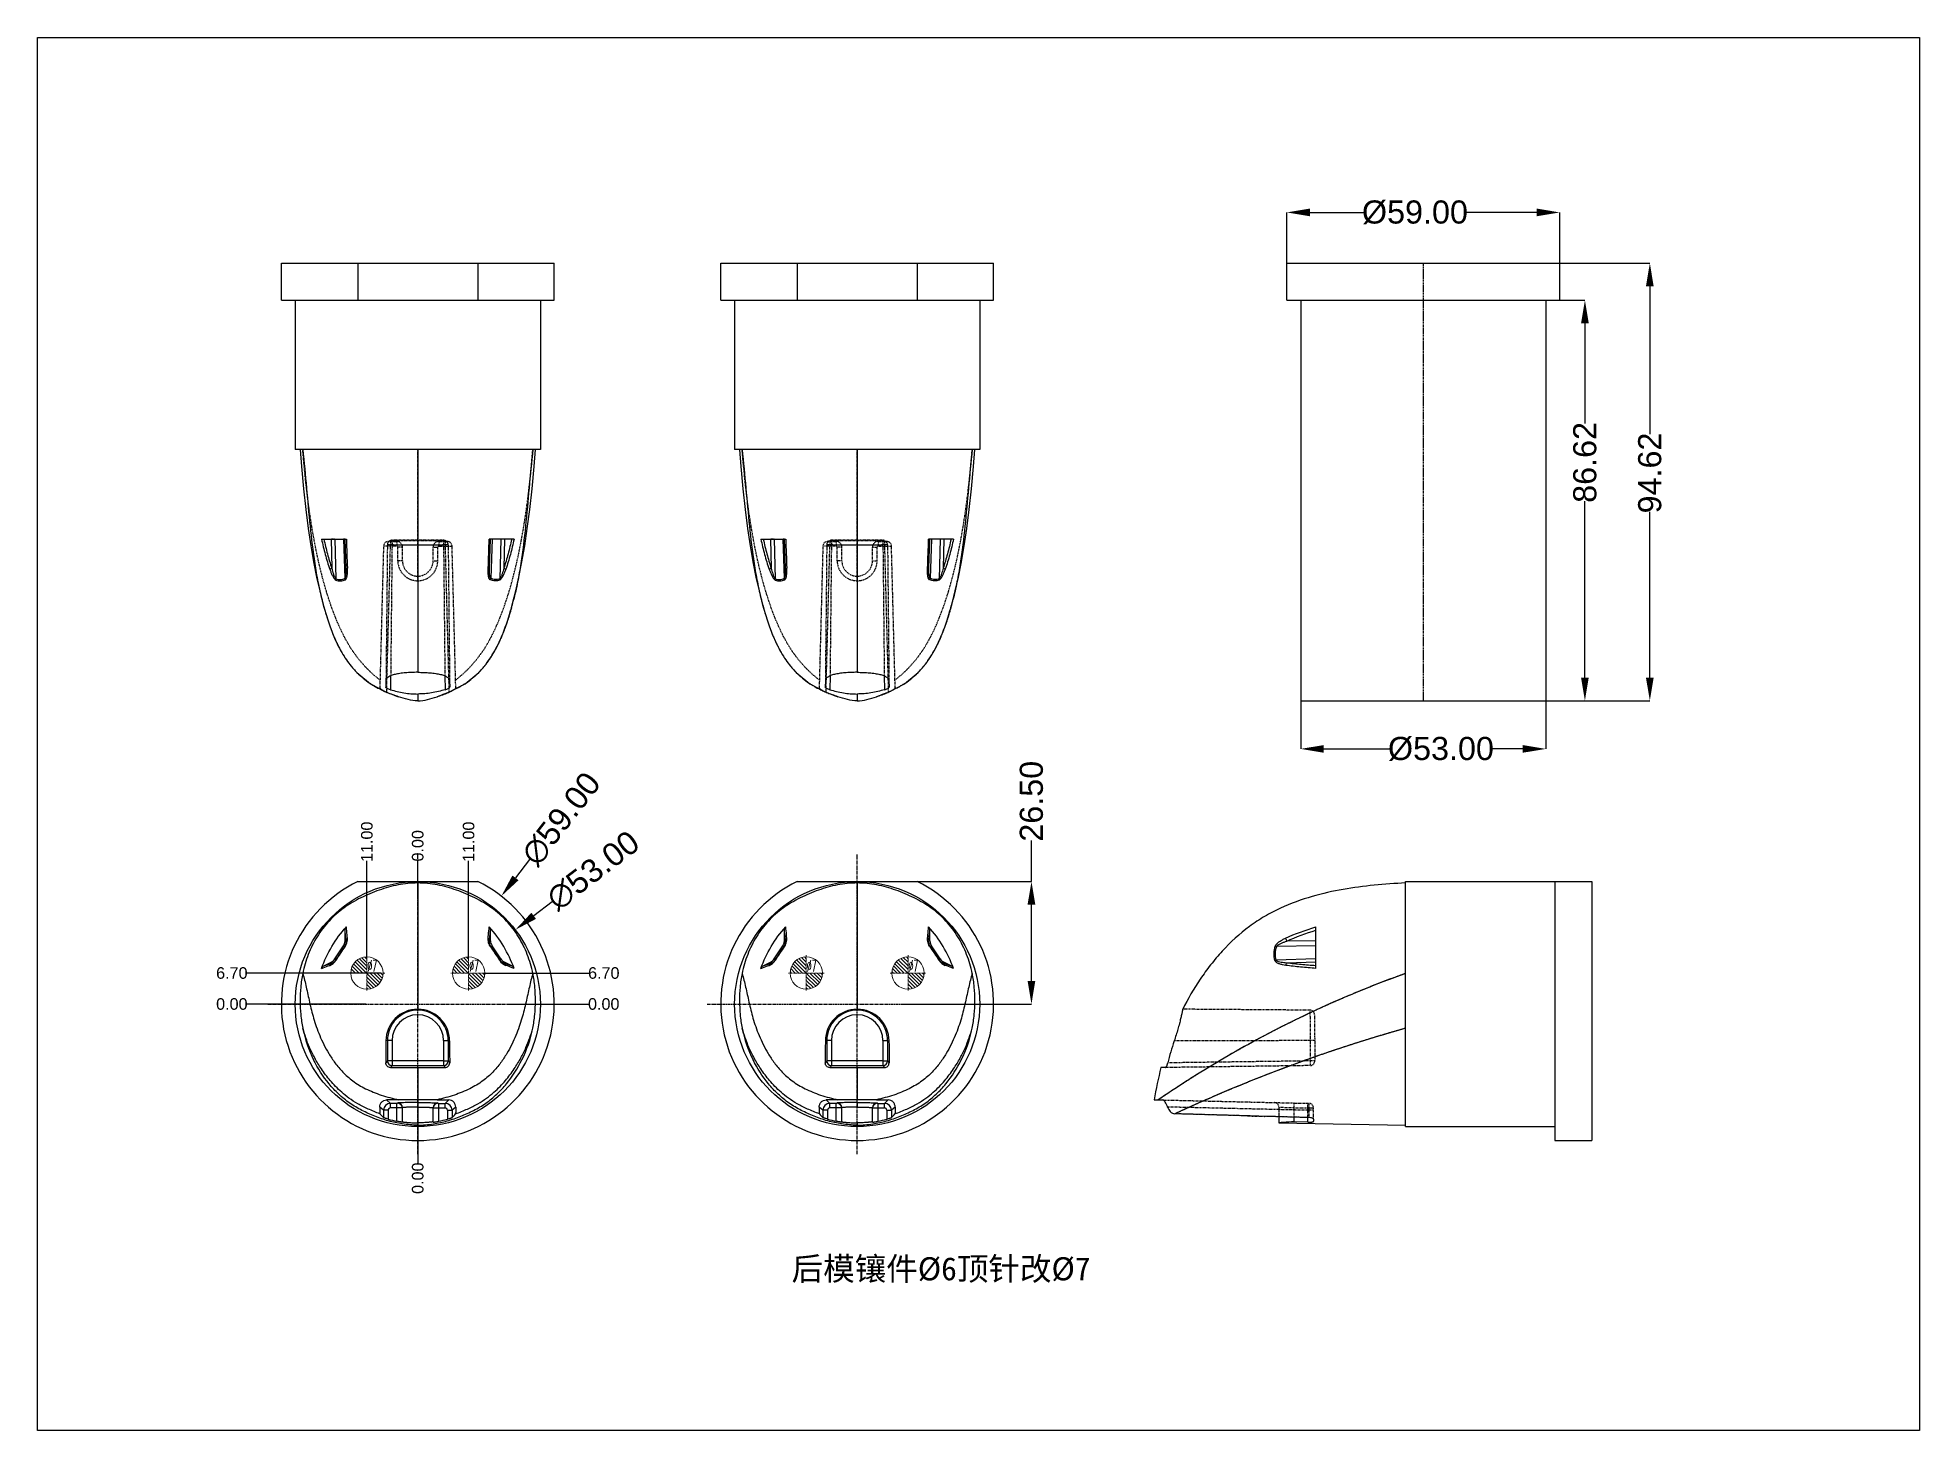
# Model space of a CAD drawing. Header units: millimetres. Extents: x 2899 to 3306, y 1519 to 1820.
import ezdxf
from ezdxf.enums import TextEntityAlignment as Align

# ---------------------------------------------------------------- set-up
doc = ezdxf.new("R2010")
doc.units = ezdxf.units.MM
doc.linetypes.add('CENTER', pattern=[0.6, 0.375, -0.075, 0.075, -0.075])
doc.linetypes.add('HIDDEN', pattern=[0.2, 0.1, -0.1])
doc.layers.add('DEFAULT_2', color=8, linetype='HIDDEN')
doc.layers.add('dim', color=82, linetype='Continuous', lineweight=9)
doc.layers.add('epin', color=13, linetype='Continuous', lineweight=9)
doc.styles.get("Standard").update_dxf_attribs({"font": 'arial.ttf'})
doc.styles.add('TXT05', font='txt.shx', dxfattribs={"width": 0.5, "bigfont": 'gbcbig.shx'})
doc.dimstyles.get("Standard").update_dxf_attribs({"dimtxt": 0.18, "dimasz": 0.18, "dimexe": 0.18, "dimexo": 0.0625, "dimgap": 0.09, "dimtad": 0, "dimtih": 1, "dimtoh": 1, "dimzin": 0, "dimdsep": 46, "dimtxsty": 'Standard', "dimcen": 0.09, "dimadec": 0, "dimazin": 0, "dimtfac": 1, "dimtofl": 0, "dimtmove": 0, "dimatfit": 3, "dimfxl": 0, "dimtolj": 1, "dimtzin": 0, "dimarcsym": 0})

msp = doc.modelspace()

# ---------------------------------------------------------------- texts
at = {"insert": (3062.51, 1556.692), "char_height": 5, "width": 70.65262, "attachment_point": 1}
msp.add_mtext('{\\fSimSun|b0|i0|c134|p2;后模镶件%%c6顶针改%%c7}', dxfattribs=at)

# ---------------------------------------------------------------- blocks, each defined once
blk = doc.blocks.new('*D34')
at = {"color": 4, "lineweight": -2, "transparency": 16777216}
for p, q in [((3172.58, 1689.8), (3172.58, 1666.6)), ((3225.58, 1689.8), (3225.58, 1666.6)), ((3177.58, 1666.6), (3191.75, 1666.6)), ((3220.58, 1666.6), (3214.05, 1666.6))]:
    blk.add_line(p, q, dxfattribs=at)
at = {"color": 4, "transparency": 16777216}
for points in [[(3177.58, 1667.43), (3177.58, 1665.77), (3172.58, 1666.6)], [(3220.58, 1667.43), (3220.58, 1665.77), (3225.58, 1666.6)]]:
    blk.add_solid(points, dxfattribs=at)
at = {"layer": 'Defpoints', "color": 0, "transparency": 16777216}
for p in [(3172.58, 1689.8), (3225.58, 1689.8), (3172.58, 1666.6)]:
    blk.add_point(p, dxfattribs=at)
at = {"color": 6, "transparency": 16777216, "insert": (3202.9, 1666.6), "char_height": 5, "attachment_point": 5}
blk.add_mtext('\\A1;%%c53.00', dxfattribs=at)
blk = doc.blocks.new('*D35')
at = {"color": 4, "lineweight": -2, "transparency": 16777216}
for p, q in [((3211.83, 1763.63), (3234.03, 1763.63)), ((3234.03, 1758.63), (3234.03, 1736.97)), ((3234.03, 1682.01), (3234.03, 1720.14)), ((3211.83, 1677.01), (3234.03, 1677.01))]:
    blk.add_line(p, q, dxfattribs=at)
at = {"color": 4, "transparency": 16777216}
for points in [[(3233.2, 1758.63), (3234.86, 1758.63), (3234.03, 1763.63)], [(3233.2, 1682.01), (3234.86, 1682.01), (3234.03, 1677.01)]]:
    blk.add_solid(points, dxfattribs=at)
at = {"layer": 'Defpoints', "color": 0, "transparency": 16777216}
for p in [(3211.83, 1763.63), (3234.03, 1763.63), (3211.83, 1677.01)]:
    blk.add_point(p, dxfattribs=at)
at = {"color": 6, "transparency": 16777216, "insert": (3234.03, 1728.55), "char_height": 5, "attachment_point": 5, "rotation": 90}
blk.add_mtext('\\A1;86.62', dxfattribs=at)
blk = doc.blocks.new('*D36')
at = {"color": 4, "lineweight": -2, "transparency": 16777216}
for p, q in [((3215.91, 1771.63), (3248.07, 1771.63)), ((3248.07, 1766.63), (3248.07, 1734.67)), ((3248.07, 1682.01), (3248.07, 1717.85)), ((3211.83, 1677.01), (3248.07, 1677.01))]:
    blk.add_line(p, q, dxfattribs=at)
at = {"color": 4, "transparency": 16777216}
for points in [[(3247.23, 1766.63), (3248.9, 1766.63), (3248.07, 1771.63)], [(3247.23, 1682.01), (3248.9, 1682.01), (3248.07, 1677.01)]]:
    blk.add_solid(points, dxfattribs=at)
at = {"layer": 'Defpoints', "color": 0, "transparency": 16777216}
for p in [(3215.91, 1771.63), (3211.83, 1677.01), (3248.07, 1677.01)]:
    blk.add_point(p, dxfattribs=at)
at = {"color": 6, "transparency": 16777216, "insert": (3248.07, 1726.26), "char_height": 5, "attachment_point": 5, "rotation": 90}
blk.add_mtext('\\A1;94.62', dxfattribs=at)
blk = doc.blocks.new('*D25')
at = {"color": 4, "lineweight": -2, "transparency": 16777216}
for p, q in [((3169.58, 1767.63), (3169.58, 1782.6)), ((3174.58, 1782.6), (3186.14, 1782.6)), ((3223.58, 1782.6), (3208.43, 1782.6)), ((3228.58, 1767.63), (3228.58, 1782.6))]:
    blk.add_line(p, q, dxfattribs=at)
at = {"color": 4, "transparency": 16777216}
for points in [[(3174.58, 1783.44), (3174.58, 1781.77), (3169.58, 1782.6)], [(3223.58, 1783.44), (3223.58, 1781.77), (3228.58, 1782.6)]]:
    blk.add_solid(points, dxfattribs=at)
at = {"layer": 'Defpoints', "color": 0, "transparency": 16777216}
for p in [(3169.58, 1782.6), (3169.58, 1767.63), (3228.58, 1767.63)]:
    blk.add_point(p, dxfattribs=at)
at = {"color": 6, "transparency": 16777216, "insert": (3197.28, 1782.6), "char_height": 5, "attachment_point": 5}
blk.add_mtext('\\A1;%%c59.00', dxfattribs=at)
blk = doc.blocks.new('*D21')
at = {"layer": 'Defpoints', "color": 0, "transparency": 16777216}
for p in [(2995.98, 1618.13), (3018.65, 1618.13), (2981.68, 1611.43)]:
    blk.add_point(p, dxfattribs=at)
at = {"layer": 'dim', "color": 4, "lineweight": -2, "transparency": 16777216}
blk.add_line((2995.98, 1618.13), (3018.65, 1618.13), dxfattribs=at)
at = {"layer": 'dim', "color": 6, "transparency": 16777216, "insert": (3021.9, 1618.13), "char_height": 2.5, "attachment_point": 5}
blk.add_mtext('\\A1;6.70', dxfattribs=at)
blk = doc.blocks.new('*D26')
at = {"layer": 'Defpoints', "color": 0, "transparency": 16777216}
for p in [(2981.68, 1611.43), (3001.43, 1611.43), (3018.65, 1611.43)]:
    blk.add_point(p, dxfattribs=at)
at = {"layer": 'dim', "color": 4, "lineweight": -2, "transparency": 16777216}
blk.add_line((3001.43, 1611.43), (3018.65, 1611.43), dxfattribs=at)
at = {"layer": 'dim', "color": 6, "transparency": 16777216, "insert": (3021.89, 1611.43), "char_height": 2.5, "attachment_point": 5}
blk.add_mtext('\\A1;0.00', dxfattribs=at)
blk = doc.blocks.new('*D22')
at = {"layer": 'Defpoints', "color": 0, "transparency": 16777216}
for p in [(2992.68, 1642.41), (2992.68, 1621.43), (2981.68, 1611.43)]:
    blk.add_point(p, dxfattribs=at)
at = {"layer": 'dim', "color": 4, "lineweight": -2, "transparency": 16777216}
blk.add_line((2992.68, 1621.43), (2992.68, 1642.41), dxfattribs=at)
at = {"layer": 'dim', "color": 6, "transparency": 16777216, "insert": (2992.68, 1646.51), "char_height": 2.5, "attachment_point": 5, "rotation": 90}
blk.add_mtext('\\A1;11.00', dxfattribs=at)
blk = doc.blocks.new('*D28')
at = {"layer": 'Defpoints', "color": 0, "transparency": 16777216}
for p in [(2981.68, 1642.41), (2981.68, 1634.1), (2981.68, 1611.43)]:
    blk.add_point(p, dxfattribs=at)
at = {"layer": 'dim', "color": 4, "lineweight": -2, "transparency": 16777216}
blk.add_line((2981.68, 1634.1), (2981.68, 1642.41), dxfattribs=at)
at = {"layer": 'dim', "color": 6, "transparency": 16777216, "insert": (2981.68, 1645.65), "char_height": 2.5, "attachment_point": 5, "rotation": 90}
blk.add_mtext('\\A1;0.00', dxfattribs=at)
blk = doc.blocks.new('*D29')
at = {"layer": 'Defpoints', "color": 0, "transparency": 16777216}
for p in [(2970.68, 1642.41), (2970.68, 1621.43), (2981.68, 1611.43)]:
    blk.add_point(p, dxfattribs=at)
at = {"layer": 'dim', "color": 4, "lineweight": -2, "transparency": 16777216}
blk.add_line((2970.68, 1621.43), (2970.68, 1642.41), dxfattribs=at)
at = {"layer": 'dim', "color": 6, "transparency": 16777216, "insert": (2970.68, 1646.51), "char_height": 2.5, "attachment_point": 5, "rotation": 90}
blk.add_mtext('\\A1;11.00', dxfattribs=at)
blk = doc.blocks.new('*D23')
at = {"layer": 'Defpoints', "color": 0, "transparency": 16777216}
for p in [(2944.73, 1611.43), (2970.43, 1611.43), (2981.68, 1611.43)]:
    blk.add_point(p, dxfattribs=at)
at = {"layer": 'dim', "color": 4, "lineweight": -2, "transparency": 16777216}
blk.add_line((2970.43, 1611.43), (2944.73, 1611.43), dxfattribs=at)
at = {"layer": 'dim', "color": 6, "transparency": 16777216, "insert": (2941.48, 1611.43), "char_height": 2.5, "attachment_point": 5}
blk.add_mtext('\\A1;0.00', dxfattribs=at)
blk = doc.blocks.new('*D30')
at = {"layer": 'Defpoints', "color": 0, "transparency": 16777216}
for p in [(2944.73, 1618.13), (2973.68, 1618.13), (2981.68, 1611.43)]:
    blk.add_point(p, dxfattribs=at)
at = {"layer": 'dim', "color": 4, "lineweight": -2, "transparency": 16777216}
blk.add_line((2973.68, 1618.13), (2944.73, 1618.13), dxfattribs=at)
at = {"layer": 'dim', "color": 6, "transparency": 16777216, "insert": (2941.48, 1618.13), "char_height": 2.5, "attachment_point": 5}
blk.add_mtext('\\A1;6.70', dxfattribs=at)
blk = doc.blocks.new('*D24')
at = {"layer": 'Defpoints', "color": 0, "transparency": 16777216}
for p in [(2981.68, 1611.43), (2981.68, 1596.5), (2981.68, 1577.02)]:
    blk.add_point(p, dxfattribs=at)
at = {"layer": 'dim', "color": 4, "lineweight": -2, "transparency": 16777216}
blk.add_line((2981.68, 1596.5), (2981.68, 1577.02), dxfattribs=at)
at = {"layer": 'dim', "color": 6, "transparency": 16777216, "insert": (2981.68, 1573.77), "char_height": 2.5, "attachment_point": 5, "rotation": 90}
blk.add_mtext('\\A1;0.00', dxfattribs=at)
blk = doc.blocks.new('*D31')
at = {"color": 4, "lineweight": -2, "transparency": 16777216}
blk.add_line((3010.72, 1633.54), (3006.75, 1630.51), dxfattribs=at)
at = {"color": 4, "transparency": 16777216}
blk.add_solid([(3006.24, 1631.17), (3007.25, 1629.85), (3002.77, 1627.48)], dxfattribs=at)
at = {"layer": 'Defpoints', "color": 0, "transparency": 16777216}
for p in [(3002.77, 1627.48), (2960.6, 1595.37)]:
    blk.add_point(p, dxfattribs=at)
at = {"color": 6, "transparency": 16777216, "insert": (3019.59, 1640.29), "char_height": 5, "attachment_point": 5, "rotation": 37.288}
blk.add_mtext('\\A1;∅53.00', dxfattribs=at)
blk = doc.blocks.new('*D32')
at = {"color": 4, "lineweight": -2, "transparency": 16777216}
blk.add_line((3005.86, 1642.66), (3002.8, 1638.71), dxfattribs=at)
at = {"color": 4, "transparency": 16777216}
blk.add_solid([(3002.14, 1639.22), (3003.46, 1638.2), (2999.74, 1634.75)], dxfattribs=at)
at = {"layer": 'Defpoints', "color": 0, "transparency": 16777216}
for p in [(2999.74, 1634.75), (2963.63, 1588.1)]:
    blk.add_point(p, dxfattribs=at)
at = {"color": 6, "transparency": 16777216, "insert": (3012.69, 1651.48), "char_height": 5, "attachment_point": 5, "rotation": 52.2565}
blk.add_mtext('\\A1;∅59.00', dxfattribs=at)
blk = doc.blocks.new('*D33')
at = {"color": 4, "lineweight": -2, "transparency": 16777216}
for p, q in [((3114.37, 1637.93), (3114.37, 1646.81)), ((3086.54, 1637.93), (3114.37, 1637.93)), ((3114.37, 1616.43), (3114.37, 1632.93)), ((3086.54, 1611.43), (3114.37, 1611.43))]:
    blk.add_line(p, q, dxfattribs=at)
at = {"color": 4, "transparency": 16777216}
for points in [[(3113.53, 1632.93), (3115.2, 1632.93), (3114.37, 1637.93)], [(3113.53, 1616.43), (3115.2, 1616.43), (3114.37, 1611.43)]]:
    blk.add_solid(points, dxfattribs=at)
at = {"layer": 'Defpoints', "color": 0, "transparency": 16777216}
for p in [(3086.54, 1637.93), (3086.54, 1611.43), (3114.37, 1611.43)]:
    blk.add_point(p, dxfattribs=at)
at = {"color": 6, "transparency": 16777216, "insert": (3114.37, 1655.28), "char_height": 5, "attachment_point": 5, "rotation": 90}
blk.add_mtext('\\A1;26.50', dxfattribs=at)
blk = doc.blocks.new('epin_ejp_7')
at = {"layer": 'epin'}
h = blk.add_hatch(dxfattribs=at)
h.set_pattern_fill('_ANSI31', color=123, scale=0.175, angle=90)
h.set_pattern_definition([(135, (711.1017, 67.38964), (-0.3928862, -0.3928862), [])])
h.paths.add_polyline_path([(0, 3.5, 0.414214), (-3.5, 0), (0, 0)])
h.paths.add_polyline_path([(3.5, 0), (0, 0), (0, -3.5, 0.414214)])
at = {"layer": 'epin', "color": 1, "linetype": 'CENTER', "ltscale": 0.217692}
for p, q in [((-3.85, 0), (3.85, 0)), ((0, -3.85), (0, 3.85))]:
    blk.add_line(p, q, dxfattribs=at)
at = {"layer": 'epin'}
blk.add_circle((0, 0), 3.5, dxfattribs=at)
at = {"layer": 'epin', "color": 6, "style": 'TXT05', "width": 0.5}
blk.add_text('%%c7', height=2.45, dxfattribs=at).set_placement((1.16, 1.57), align=Align.MIDDLE)

# ---------------------------------------------------------------- dimensions: what is measured, and where the dimension line sits
for base, p1, p2, picture, middle in [((3169.584, 1782.604), (3228.584, 1767.633), (3169.584, 1767.633), '*D25', (3197.285, 1782.604)), ((3172.584, 1666.601), (3225.584, 1689.801), (3172.584, 1689.801), '*D34', (3202.899, 1666.601))]:
    dim = msp.add_linear_dim(base=base, p1=p1, p2=p2, text='%%c<>', dimstyle='Standard', override={"dimtxt": 5, "dimasz": 5, "dimexe": 0, "dimexo": 0, "dimgap": 0, "dimtih": 0, "dimtoh": 0, "dimzin": 0, "dimcen": 0, "dimclrd": 4, "dimclre": 4, "dimclrt": 6, "dimtp": 0, "dimtm": 0, "dimtzin": 0})
    dim.commit()
    dim.dimension.update_dxf_attribs({"geometry": picture, "text_midpoint": middle, "dimtype": 160})
for base, p1, p2, picture, middle in [((3248.065, 1677.009), (3215.913, 1771.633), (3211.83, 1677.009), '*D36', (3248.065, 1726.26)), ((3234.03, 1763.633), (3211.83, 1677.009), (3211.83, 1763.633), '*D35', (3234.03, 1728.554)), ((3114.366, 1611.425), (3086.538, 1637.925), (3086.538, 1611.425), '*D33', (3114.366, 1655.28))]:
    dim = msp.add_linear_dim(base=base, p1=p1, p2=p2, angle=90, dimstyle='Standard', override={"dimtxt": 5, "dimasz": 5, "dimexe": 0, "dimexo": 0, "dimgap": 0, "dimtih": 0, "dimtoh": 0, "dimzin": 0, "dimcen": 0, "dimclrd": 4, "dimclre": 4, "dimclrt": 6, "dimtp": 0, "dimtm": 0, "dimtzin": 0})
    dim.commit()
    dim.dimension.update_dxf_attribs({"geometry": picture, "text_midpoint": middle, "dimtype": 160})
for p1, p2, picture, middle in [((2963.627, 1588.098), (2999.742, 1634.752), '*D32', (3012.687, 1651.475)), ((2960.601, 1595.371), (3002.768, 1627.479), '*D31', (3019.593, 1640.291))]:
    dim = msp.add_diameter_dim_2p(p1=p1, p2=p2, dimstyle='Standard', override={"dimtxt": 5, "dimasz": 5, "dimexe": 0, "dimexo": 0, "dimgap": 0, "dimtih": 0, "dimtoh": 0, "dimzin": 0, "dimcen": 0, "dimclrd": 4, "dimclre": 4, "dimclrt": 6, "dimtp": 0, "dimtm": 0, "dimtzin": 0})
    dim.commit()
    dim.dimension.update_dxf_attribs({"geometry": picture, "text_midpoint": middle})
at = {"layer": 'dim'}
for feature_location, offset, dtype, origin, picture, middle in [((2970.684, 1621.426), (0, 20.984), 1, (2981.684, 1611.425), '*D29', (2970.684, 1646.506)), ((2981.684412, 1634.101706), (0, 8.308597), 1, (2981.684411, 1611.425007), '*D28', (2981.684412, 1645.65297)), ((2992.684, 1621.426), (0, 20.984), 1, (2981.684, 1611.425), '*D22', (2992.684, 1646.506)), ((2973.684, 1618.126), (-28.959, 0), 0, (2981.684, 1611.425), '*D30', (2941.476, 1618.126)), ((2995.984, 1618.126), (22.668, 0), 0, (2981.684, 1611.425), '*D21', (3021.902, 1618.126)), ((2970.42935824, 1611.425007312), (-25.703826864, 0), 0, (2981.684411411, 1611.425007312), '*D23', (2941.482864254, 1611.425007312)), ((2981.684411411, 1596.501881219), (0, -19.486498591), 1, (2981.684411411, 1611.425007312), '*D24', (2981.684411411, 1573.772715506)), ((3001.432400547, 1611.425007312), (17.2198841, 0), 0, (2981.684411411, 1611.425007312), '*D26', (3021.894951769, 1611.425007312))]:
    dim = msp.add_ordinate_dim(feature_location=feature_location, offset=offset, dtype=dtype, origin=origin, dimstyle='Standard', override={"dimtxt": 2.5, "dimasz": 2, "dimexe": 0, "dimexo": 0, "dimgap": 0, "dimtih": 0, "dimtoh": 0, "dimzin": 0, "dimcen": 0, "dimclrd": 4, "dimclre": 4, "dimclrt": 6, "dimtp": 0, "dimtm": 0, "dimtzin": 0}, dxfattribs=at)
    dim.commit()
    dim.dimension.update_dxf_attribs({"geometry": picture, "text_midpoint": middle})

# ---------------------------------------------------------------- linework, layer by layer
at = {"color": 7, "linetype": 'Continuous'}
for p, q in [((2952.184, 1763.633), (2952.184, 1771.633)), ((2952.185, 1771.633), (3011.184, 1771.633)), ((2968.723, 1771.633), (2968.723, 1763.633)), ((2994.646, 1771.633), (2994.646, 1763.633)), ((3011.184, 1763.633), (3011.184, 1771.633)), ((3047.184, 1763.633), (3047.184, 1771.633)), ((3047.185, 1771.633), (3106.184, 1771.633)), ((3063.723, 1771.633), (3063.723, 1763.633)), ((3089.646, 1771.633), (3089.646, 1763.633)), ((3106.184, 1763.633), (3106.184, 1771.633)), ((3169.584, 1763.633), (3169.584, 1771.633)), ((3169.584, 1771.633), (3228.583, 1771.633)), ((3228.584, 1763.633), (3228.584, 1771.633)), ((2952.185, 1763.633), (3011.183, 1763.633)), ((2955.184, 1763.633), (2955.184, 1731.353)), ((3008.184, 1763.633), (3008.184, 1731.353)), ((3047.185, 1763.633), (3106.183, 1763.633)), ((3050.184, 1763.633), (3050.184, 1731.353)), ((3103.184, 1763.633), (3103.184, 1731.353)), ((3169.585, 1763.633), (3228.583, 1763.633)), ((3172.584, 1763.633), (3172.584, 1677.009)), ((3225.584, 1763.633), (3225.584, 1677.009)), ((3008.184, 1731.353), (2955.184, 1731.353)), ((2981.684, 1731.353), (2981.684, 1683.16)), ((3103.184, 1731.353), (3050.184, 1731.353)), ((3076.684, 1731.353), (3076.684, 1683.16)), ((2962.789, 1711.936), (2962.942, 1711.935)), ((2962.942, 1711.935), (2963.738, 1711.931)), ((2962.952, 1711.945), (2963.102, 1705.655)), ((2963.738, 1711.931), (2963.883, 1711.931)), ((2963.746, 1711.943), (2963.95, 1703.392)), ((2965.609, 1711.923), (2965.946, 1711.922)), ((2965.623, 1711.934), (2965.918, 1703.502)), ((2965.946, 1711.922), (2966.238, 1711.921)), ((2966.175, 1705.673), (2965.956, 1711.923)), ((2997.423, 1711.922), (2997.13, 1711.921)), ((2997.194, 1705.673), (2997.413, 1711.923)), ((2997.76, 1711.923), (2997.423, 1711.922)), ((2997.746, 1711.934), (2997.451, 1703.502)), ((2999.623, 1711.943), (2999.419, 1703.392)), ((2999.63, 1711.931), (2999.486, 1711.931)), ((3000.426, 1711.935), (2999.63, 1711.931)), ((3000.417, 1711.945), (3000.267, 1705.655)), ((3000.58, 1711.936), (3000.426, 1711.935)), ((3057.789, 1711.936), (3057.942, 1711.935)), ((3057.942, 1711.935), (3058.738, 1711.931)), ((3057.952, 1711.945), (3058.102, 1705.655)), ((3058.738, 1711.931), (3058.883, 1711.931)), ((3058.746, 1711.943), (3058.95, 1703.392)), ((3060.609, 1711.923), (3060.946, 1711.922)), ((3060.623, 1711.934), (3060.918, 1703.502)), ((3060.946, 1711.922), (3061.238, 1711.921)), ((3061.175, 1705.673), (3060.956, 1711.923)), ((3092.423, 1711.922), (3092.13, 1711.921)), ((3092.194, 1705.673), (3092.413, 1711.923)), ((3092.76, 1711.923), (3092.423, 1711.922)), ((3092.746, 1711.934), (3092.451, 1703.502)), ((3094.623, 1711.943), (3094.419, 1703.392)), ((3094.63, 1711.931), (3094.486, 1711.931)), ((3095.426, 1711.935), (3094.63, 1711.931)), ((3095.417, 1711.945), (3095.267, 1705.655)), ((3095.58, 1711.936), (3095.426, 1711.935)), ((2966.464, 1705.391), (2966.454, 1705.68)), ((2996.904, 1705.391), (2996.915, 1705.68)), ((3061.464, 1705.391), (3061.454, 1705.68)), ((3091.904, 1705.391), (3091.915, 1705.68)), ((2961.426, 1697.112), (2961.448, 1697.034)), ((3001.941, 1697.107), (3001.919, 1697.03)), ((3056.426, 1697.112), (3056.448, 1697.034)), ((3096.941, 1697.107), (3096.919, 1697.03)), ((2967.017, 1684.824), (2967.267, 1684.511)), ((2967.217, 1684.573), (2967.267, 1684.511)), ((2996.103, 1684.512), (2996.173, 1684.599)), ((3062.017, 1684.824), (3062.267, 1684.511)), ((3062.217, 1684.573), (3062.267, 1684.511)), ((3091.103, 1684.512), (3091.173, 1684.599)), ((2974.804, 1681.318), (2974.789, 1679.953)), ((2975.82, 1682.399), (2975.788, 1679.403)), ((2987.549, 1682.399), (2987.58, 1679.403)), ((2988.565, 1681.318), (2988.58, 1679.953)), ((3069.804, 1681.318), (3069.789, 1679.953)), ((3070.82, 1682.399), (3070.788, 1679.403)), ((3082.549, 1682.399), (3082.58, 1679.403)), ((3083.565, 1681.318), (3083.58, 1679.953)), ((2981.684, 1678.47), (2981.684, 1677.009)), ((3076.684, 1678.47), (3076.684, 1677.009)), ((2968.723, 1637.925), (2994.646, 1637.925)), ((2981.684, 1637.605), (2981.684, 1637.232)), ((2981.684, 1637.232), (2981.684, 1610.309)), ((3063.723, 1637.925), (3089.646, 1637.925)), ((3076.684, 1637.605), (3076.684, 1637.232)), ((3076.684, 1637.232), (3076.684, 1610.309)), ((3195.259, 1584.925), (3195.259, 1637.925)), ((3195.259, 1637.925), (3235.539, 1637.925)), ((3227.539, 1637.925), (3227.539, 1581.926)), ((3235.539, 1637.925), (3235.539, 1581.925)), ((3175.855, 1619.147), (3175.827, 1628.102)), ((2963.746, 1621.179), (2965.623, 1624.019)), ((2965.623, 1624.019), (2965.918, 1623.904)), ((2965.956, 1625.126), (2965.956, 1627.377)), ((2965.956, 1625.126), (2966.175, 1625.041)), ((2997.413, 1625.126), (2997.194, 1625.041)), ((2997.413, 1625.126), (2997.413, 1627.377)), ((2997.746, 1624.019), (2997.451, 1623.904)), ((2999.623, 1621.179), (2997.746, 1624.019)), ((3058.746, 1621.179), (3060.623, 1624.019)), ((3060.623, 1624.019), (3060.918, 1623.904)), ((3060.956, 1625.126), (3060.956, 1627.377)), ((3060.956, 1625.126), (3061.175, 1625.041)), ((3092.413, 1625.126), (3092.194, 1625.041)), ((3092.413, 1625.126), (3092.413, 1627.377)), ((3092.746, 1624.019), (3092.451, 1623.904)), ((3094.623, 1621.179), (3092.746, 1624.019)), ((3175.84, 1624.019), (3167.408, 1623.904)), ((3175.837, 1625.126), (3169.579, 1625.041)), ((2961.379, 1619.714), (2962.952, 1620.482)), ((2962.952, 1620.482), (2963.102, 1620.291)), ((2963.746, 1621.179), (2963.95, 1620.92)), ((2999.623, 1621.179), (2999.419, 1620.92)), ((3000.417, 1620.482), (3000.267, 1620.291)), ((3001.99, 1619.714), (3000.417, 1620.482)), ((3056.379, 1619.714), (3057.952, 1620.482)), ((3057.952, 1620.482), (3058.102, 1620.291)), ((3058.746, 1621.179), (3058.95, 1620.92)), ((3094.623, 1621.179), (3094.419, 1620.92)), ((3095.417, 1620.482), (3095.267, 1620.291)), ((3096.99, 1619.714), (3095.417, 1620.482)), ((3175.849, 1621.179), (3167.298, 1620.92)), ((3175.851, 1620.482), (3169.562, 1620.291)), ((2975.111, 1603.534), (2974.804, 1603.442)), ((2975.111, 1603.534), (2975.111, 1599.132)), ((2976.116, 1603.537), (2976.116, 1598.127)), ((2987.253, 1603.537), (2987.253, 1598.127)), ((2988.257, 1603.534), (2988.257, 1599.132)), ((2988.257, 1603.534), (2988.565, 1603.442)), ((3070.111, 1603.534), (3069.804, 1603.442)), ((3070.111, 1603.534), (3070.111, 1599.132)), ((3071.116, 1603.537), (3071.116, 1598.127)), ((3082.253, 1603.537), (3082.253, 1598.127)), ((3083.257, 1603.534), (3083.257, 1599.132)), ((3083.257, 1603.534), (3083.565, 1603.442)), ((2975.111, 1599.132), (2974.789, 1598.713)), ((2987.253, 1599.135), (2976.116, 1599.135)), ((2988.257, 1599.132), (2988.58, 1598.713)), ((3070.111, 1599.132), (3069.789, 1598.713)), ((3082.253, 1599.135), (3071.116, 1599.135)), ((3083.257, 1599.132), (3083.58, 1598.713)), ((2976.116, 1598.127), (2975.788, 1597.701)), ((2976.116, 1598.127), (2987.253, 1598.127)), ((2981.684, 1597.688), (2981.684, 1590.732)), ((2987.253, 1598.127), (2987.58, 1597.701)), ((3071.116, 1598.127), (3070.788, 1597.701)), ((3071.116, 1598.127), (3082.253, 1598.127)), ((3076.684, 1597.688), (3076.684, 1590.732)), ((3082.253, 1598.127), (3082.58, 1597.701)), ((3143.309, 1597.701), (3142.376, 1597.688)), ((2974.272, 1588.454), (2973.472, 1589.159)), ((2974.272, 1588.454), (2974.272, 1586.879)), ((2974.951, 1590.69), (2975.779, 1589.961)), ((2975.277, 1588.458), (2975.277, 1586.548)), ((2975.779, 1588.96), (2975.779, 1589.961)), ((2977.162, 1589.961), (2975.779, 1589.961)), ((2977.162, 1588.96), (2975.779, 1588.96)), ((2977.162, 1586.079), (2977.162, 1589.961)), ((2978.086, 1588.96), (2977.162, 1588.96)), ((2977.363, 1590.034), (2977.363, 1589.966)), ((2978.368, 1588.961), (2978.086, 1588.96)), ((2978.368, 1585.936), (2978.368, 1589.03)), ((2981.684, 1590.134), (2981.684, 1589.132)), ((2985.001, 1585.936), (2985.001, 1589.03)), ((2985.001, 1588.961), (2985.283, 1588.96)), ((2985.283, 1588.96), (2986.207, 1588.96)), ((2986.006, 1590.034), (2986.006, 1589.966)), ((2986.207, 1586.079), (2986.207, 1589.961)), ((2986.207, 1589.961), (2987.59, 1589.961)), ((2986.207, 1588.96), (2987.59, 1588.96)), ((2987.59, 1589.961), (2988.417, 1590.69)), ((2987.59, 1588.96), (2987.59, 1589.961)), ((2988.092, 1588.458), (2988.092, 1586.548)), ((2989.897, 1589.159), (2989.097, 1588.454)), ((2989.097, 1588.454), (2989.097, 1586.879)), ((3069.272, 1588.454), (3068.472, 1589.159)), ((3069.272, 1588.454), (3069.272, 1586.879)), ((3069.951, 1590.69), (3070.779, 1589.961)), ((3070.277, 1588.458), (3070.277, 1586.548)), ((3070.779, 1588.96), (3070.779, 1589.961)), ((3072.162, 1589.961), (3070.779, 1589.961)), ((3072.162, 1588.96), (3070.779, 1588.96)), ((3072.162, 1586.079), (3072.162, 1589.961)), ((3073.086, 1588.96), (3072.162, 1588.96)), ((3072.363, 1590.034), (3072.363, 1589.966)), ((3073.368, 1588.961), (3073.086, 1588.96)), ((3073.368, 1585.936), (3073.368, 1589.03)), ((3076.684, 1590.134), (3076.684, 1589.132)), ((3080.001, 1585.936), (3080.001, 1589.03)), ((3080.001, 1588.961), (3080.283, 1588.96)), ((3080.283, 1588.96), (3081.207, 1588.96)), ((3081.006, 1590.034), (3081.006, 1589.966)), ((3081.207, 1589.961), (3082.59, 1589.961)), ((3081.207, 1586.079), (3081.207, 1589.961)), ((3081.207, 1588.96), (3082.59, 1588.96)), ((3082.59, 1589.961), (3083.417, 1590.69)), ((3082.59, 1588.96), (3082.59, 1589.961)), ((3083.092, 1588.458), (3083.092, 1586.548)), ((3084.897, 1589.159), (3084.097, 1588.454)), ((3084.097, 1588.454), (3084.097, 1586.879)), ((3140.915, 1590.732), (3142.749, 1590.69)), ((3167.859, 1587.061), (3167.863, 1585.733)), ((3171.179, 1585.936), (3171.176, 1586.968)), ((3174.144, 1585.882), (3174.141, 1586.878)), ((2981.684, 1585.733), (2981.684, 1585.245)), ((3076.684, 1585.733), (3076.684, 1585.245)), ((3167.863, 1585.733), (3195.259, 1585.245)), ((3174.144, 1585.882), (3171.179, 1585.936)), ((3175.348, 1586.548), (3175.349, 1586.079)), ((3195.259, 1584.925), (3227.539, 1584.925)), ((3227.539, 1581.925), (3235.539, 1581.925))]:
    msp.add_line(p, q, dxfattribs=at)
at = {"color": 1, "linetype": 'CENTER', "ltscale": 1.077565}
msp.add_line((3199.084, 1771.633), (3199.084, 1677.009), dxfattribs=at)
msp.add_line((3172.584, 1677.009), (3225.584, 1677.009))
at = {"color": 1, "linetype": 'CENTER', "ltscale": 1.834833}
for p, q in [((2981.684, 1578.975), (2981.684, 1643.875)), ((3076.684, 1578.975), (3076.684, 1643.875)), ((2949.234, 1611.425), (3014.134, 1611.425)), ((3044.234, 1611.425), (3109.134, 1611.425))]:
    msp.add_line(p, q, dxfattribs=at)
msp.add_lwpolyline([(2899.491, 1820.397), (3306.345, 1820.397), (3306.345, 1519.248), (2899.491, 1519.248)], close=True)
at = {"color": 7, "linetype": 'Continuous'}
for points in [[(2956.243, 1731.353), (2956.546, 1727.641), (2956.987, 1722.865), (2957.475, 1718.363), (2958, 1714.25), (2958.553, 1710.532), (2959.158, 1707.025), (2959.807, 1703.749), (2960.486, 1700.745), (2961.175, 1698.031), (2961.448, 1697.038)], [(3001.919, 1697.034), (3002.193, 1698.03), (3002.882, 1700.744), (3003.561, 1703.748), (3004.211, 1707.024), (3004.815, 1710.531), (3005.369, 1714.25), (3005.894, 1718.363), (3006.382, 1722.865), (3006.823, 1727.642), (3007.126, 1731.353)], [(3051.243, 1731.353), (3051.546, 1727.641), (3051.987, 1722.865), (3052.475, 1718.363), (3053, 1714.25), (3053.553, 1710.532), (3054.158, 1707.025), (3054.807, 1703.749), (3055.486, 1700.745), (3056.175, 1698.031), (3056.448, 1697.038)], [(3096.919, 1697.034), (3097.193, 1698.03), (3097.882, 1700.744), (3098.561, 1703.748), (3099.211, 1707.024), (3099.815, 1710.531), (3100.369, 1714.25), (3100.894, 1718.363), (3101.382, 1722.865), (3101.823, 1727.642), (3102.126, 1731.353)], [(2961.447, 1697.038), (2961.572, 1696.598), (2961.781, 1695.886), (2961.992, 1695.194), (2962.206, 1694.522), (2962.422, 1693.869), (2962.64, 1693.235), (2962.862, 1692.62), (2963.087, 1692.023), (2963.316, 1691.444), (2963.548, 1690.883), (2963.783, 1690.34), (2964.021, 1689.815), (2964.262, 1689.308), (2964.505, 1688.819), (2964.75, 1688.348), (2964.997, 1687.894), (2965.246, 1687.457), (2965.496, 1687.036), (2965.746, 1686.632), (2965.998, 1686.244), (2966.251, 1685.869), (2966.505, 1685.507), (2966.761, 1685.159), (2967.017, 1684.824)], [(2996.173, 1684.599), (2996.443, 1684.942), (2996.715, 1685.303), (2996.987, 1685.681), (2997.258, 1686.074), (2997.528, 1686.484), (2997.796, 1686.91), (2998.064, 1687.356), (2998.331, 1687.821), (2998.595, 1688.305), (2998.858, 1688.807), (2999.118, 1689.33), (2999.375, 1689.873), (2999.629, 1690.437), (2999.879, 1691.021), (3000.125, 1691.625), (3000.368, 1692.249), (3000.607, 1692.894), (3000.842, 1693.56), (3001.074, 1694.248), (3001.302, 1694.958), (3001.529, 1695.69), (3001.752, 1696.445), (3001.919, 1697.03)], [(3056.447, 1697.038), (3056.572, 1696.598), (3056.781, 1695.886), (3056.992, 1695.194), (3057.206, 1694.522), (3057.422, 1693.869), (3057.64, 1693.235), (3057.862, 1692.62), (3058.087, 1692.023), (3058.316, 1691.444), (3058.548, 1690.883), (3058.783, 1690.34), (3059.021, 1689.815), (3059.262, 1689.308), (3059.505, 1688.819), (3059.75, 1688.348), (3059.997, 1687.894), (3060.246, 1687.457), (3060.496, 1687.036), (3060.746, 1686.632), (3060.998, 1686.244), (3061.251, 1685.869), (3061.505, 1685.507), (3061.761, 1685.159), (3062.017, 1684.824)], [(3091.173, 1684.599), (3091.443, 1684.942), (3091.715, 1685.303), (3091.987, 1685.681), (3092.258, 1686.074), (3092.528, 1686.484), (3092.796, 1686.91), (3093.064, 1687.356), (3093.331, 1687.821), (3093.595, 1688.305), (3093.858, 1688.807), (3094.118, 1689.33), (3094.375, 1689.873), (3094.629, 1690.437), (3094.879, 1691.021), (3095.125, 1691.625), (3095.368, 1692.249), (3095.607, 1692.894), (3095.842, 1693.56), (3096.074, 1694.248), (3096.302, 1694.958), (3096.529, 1695.69), (3096.752, 1696.445), (3096.919, 1697.03)], [(2967.27, 1684.513), (2968.51, 1683.128), (2971.472, 1680.7), (2975.081, 1678.787)], [(2988.288, 1678.787), (2991.898, 1680.701), (2994.861, 1683.13), (2996.1, 1684.515)], [(3062.27, 1684.513), (3063.51, 1683.128), (3066.472, 1680.7), (3070.081, 1678.787)], [(3083.288, 1678.787), (3086.898, 1680.701), (3089.861, 1683.13), (3091.1, 1684.515)]]:
    msp.add_lwpolyline(points, dxfattribs=at)
for centre in [(2981.684, 1611.425), (3076.684, 1611.425)]:
    msp.add_circle(centre, 26.5, dxfattribs=at)
for centre, radius, start, end in [((5456.867, 1794.808), 2492.008, 181.906078, 182.049648), ((506.501, 1794.808), 2492.008, 357.950352, 358.093922), ((5551.867, 1794.808), 2492.008, 181.906078, 182.049648), ((601.501, 1794.808), 2492.008, 357.950352, 358.093922), ((3032.071, 1716.752), 73.324, 194.1725, 194.3475), ((3028.534, 1715.836), 69.671, 194.33854, 195.58977), ((2934.851, 1715.831), 69.654, 344.40627, 345.66246), ((2931.306, 1716.749), 73.316, 345.65343, 345.8276), ((3127.071, 1716.752), 73.324, 194.1725, 194.3475), ((3123.534, 1715.836), 69.671, 194.33854, 195.58977), ((3029.851, 1715.831), 69.654, 344.40627, 345.66246), ((3026.306, 1716.749), 73.316, 345.65343, 345.8276), ((2982.056, 1696.548), 19.069, 219.14311, 220.50471), ((2981.312, 1696.549), 19.07, 319.49462, 320.86225), ((3077.056, 1696.548), 19.069, 219.14311, 220.50471), ((3076.312, 1696.549), 19.07, 319.49462, 320.86225), ((2981.755, 1696.291), 18.672, 220.50491, 223.21427), ((2981.594, 1696.14), 18.451, 223.21626, 225.1138), ((2981.67, 1696.225), 18.566, 225.13159, 236.14621), ((2982.185, 1696.945), 19.451, 236.06843, 237.08228), ((2981.184, 1696.944), 19.45, 302.92304, 303.93768), ((2981.699, 1696.225), 18.566, 303.85996, 314.87519), ((2981.775, 1696.14), 18.452, 314.89294, 316.78166), ((2981.614, 1696.291), 18.672, 316.78367, 319.4944), ((3076.755, 1696.291), 18.672, 220.50491, 223.21427), ((3076.594, 1696.14), 18.451, 223.21626, 225.1138), ((3076.67, 1696.225), 18.566, 225.13159, 236.14621), ((3077.185, 1696.945), 19.451, 236.06843, 237.08228), ((3076.184, 1696.944), 19.45, 302.92304, 303.93768), ((3076.699, 1696.225), 18.566, 303.85996, 314.87519), ((3076.775, 1696.14), 18.452, 314.89294, 316.78166), ((3076.614, 1696.291), 18.672, 316.78367, 319.4944), ((2985.467, 1703.529), 26.812, 245.62955, 246.58751), ((2986.487, 1705.889), 29.383, 246.59018, 247.64544), ((2976.882, 1705.889), 29.383, 292.35461, 293.40956), ((2977.902, 1703.529), 26.812, 293.41222, 294.37048), ((3080.467, 1703.529), 26.812, 245.62955, 246.58751), ((3081.487, 1705.889), 29.383, 246.59018, 247.64544), ((3071.882, 1705.889), 29.383, 292.35461, 293.40956), ((3072.902, 1703.529), 26.812, 293.41222, 294.37048), ((2981.684, 1611.425), 29.5, 116.06384, 63.93616), ((3076.684, 1611.425), 29.5, 116.06384, 63.93616), ((2805.69, 1727.403), 190.749, 326.06603, 327.13959), ((2755.579, 1761.684), 251.514, 325.94456, 326.7929), ((3207.79, 1761.684), 251.514, 213.2071, 214.05544), ((3157.679, 1727.403), 190.749, 212.86041, 213.93397), ((2900.69, 1727.403), 190.749, 326.06603, 327.13959), ((2850.579, 1761.684), 251.514, 325.94456, 326.7929), ((3302.79, 1761.684), 251.514, 213.2071, 214.05544), ((3252.679, 1727.403), 190.749, 212.86041, 213.93397), ((2952.335, 1649.584), 31.208, 286.84395, 290.18058), ((2961.627, 1622.416), 2.815, 291.54661, 325.89464), ((3001.742, 1622.416), 2.815, 214.10536, 248.45339), ((3011.033, 1649.584), 31.208, 249.81942, 253.15605), ((3047.335, 1649.584), 31.208, 286.84395, 290.18058), ((3056.627, 1622.416), 2.815, 291.54661, 325.89464), ((3096.742, 1622.416), 2.815, 214.10536, 248.45339), ((3106.033, 1649.584), 31.208, 249.81942, 253.15605), ((3167.684, 1619.125), 1.836, 102.1356, 111.11792), ((2981.679, 1603.424), 6.886, 0.14931, 179.85069), ((2981.684, 1603.534), 6.573, 0.00014, 179.99986), ((2981.684, 1603.537), 5.568, 0.00033, 179.99967), ((3076.69, 1603.424), 6.886, 0.14931, 179.85069), ((3076.684, 1603.534), 6.573, 0.00014, 179.99986), ((3076.684, 1603.537), 5.568, 0.00033, 179.99967), ((2984.536, 1611.906), 28.301, 191.62885, 206.29488), ((2978.887, 1611.887), 28.243, 333.69011, 348.38569), ((3079.536, 1611.906), 28.301, 191.62885, 206.29488), ((3073.887, 1611.887), 28.243, 333.69011, 348.38569), ((3285.627, 1286.189), 332.527, 105.769, 114.94363), ((2976.116, 1599.132), 1.005, 180.00906, 269.99122), ((2987.252, 1599.132), 1.005, 270.00878, 359.99094), ((3071.116, 1599.132), 1.005, 180.00906, 269.99122), ((3082.252, 1599.132), 1.005, 270.00878, 359.99094), ((2981.882, 3056.985), 1459.297, 269.760754, 269.99225), ((2981.487, 3056.985), 1459.297, 270.00775, 270.239246), ((3076.882, 3056.985), 1459.297, 269.760754, 269.99225), ((3076.487, 3056.985), 1459.297, 270.00775, 270.239246), ((3214.54, 1578.903), 74.57, 165.40902, 170.87227), ((3009.588, 1620.319), 48.636, 222.12046, 223.43653), ((2975.78, 1588.454), 1.508, 90.02688, 179.97283), ((2975.779, 1588.458), 0.502, 89.99218, 180.00754), ((2977.363, 1589.03), 1.005, 0.0087, 90.00756), ((2977.363, 1588.961), 1.005, 0.02377, 90.0008), ((2981.883, 1117.059), 473.673, 90.02397, 90.52654), ((2981.486, 1117.059), 473.673, 89.47346, 89.97603), ((2986.006, 1589.03), 1.005, 89.99244, 179.9913), ((2986.006, 1588.961), 1.005, 89.9992, 179.97623), ((2987.589, 1588.454), 1.508, 0.02717, 89.97312), ((2987.59, 1588.458), 0.502, 359.99246, 90.00782), ((2954.111, 1620.013), 48.186, 316.55732, 317.88569), ((3104.588, 1620.319), 48.636, 222.12046, 223.43653), ((3070.78, 1588.454), 1.508, 90.02688, 179.97283), ((3070.779, 1588.458), 0.502, 89.99218, 180.00754), ((3072.363, 1589.03), 1.005, 0.0087, 90.00756), ((3072.363, 1588.961), 1.005, 0.02377, 90.0008), ((3076.883, 1117.059), 473.673, 90.02397, 90.52654), ((3076.486, 1117.059), 473.673, 89.47346, 89.97603), ((3081.006, 1589.03), 1.005, 89.99244, 179.9913), ((3081.006, 1588.961), 1.005, 89.9992, 179.97623), ((3082.589, 1588.454), 1.508, 0.02717, 89.97312), ((3082.59, 1588.458), 0.502, 359.99246, 90.00782), ((3049.111, 1620.013), 48.186, 316.55732, 317.88569), ((2982.317, 1610.834), 25.285, 253.83318, 258.23621), ((2981.052, 1610.834), 25.285, 281.76379, 286.16682), ((3077.317, 1610.834), 25.285, 253.83318, 258.23621), ((3076.052, 1610.834), 25.285, 281.76379, 286.16682)]:
    msp.add_arc(centre, radius, start, end, dxfattribs=at)
for centre, major_axis, ratio, start_param, end_param in [((2963.945, 1625.127), (1.927, -0.575), 0.9993317, -0.2939076, 0.2898369), ((2999.424, 1625.127), (1.927, 0.575), 0.9993317, 2.8517557, 3.4355003), ((3058.945, 1625.127), (1.927, -0.575), 0.9993317, -0.2939076, 0.2898369), ((3094.424, 1625.127), (1.927, 0.575), 0.9993317, 2.8517557, 3.4355003), ((2962.069, 1622.289), (-1.332, 1.507), 0.9993462, -3.4114464, -2.8792204), ((3001.3, 1622.289), (1.332, 1.507), 0.9993462, -3.4039649, -2.8717389), ((3057.069, 1622.289), (-1.332, 1.507), 0.9993462, -3.4114464, -2.8792204), ((3096.3, 1622.289), (1.332, 1.507), 0.9993462, -3.4039649, -2.8717389)]:
    msp.add_ellipse(centre, major_axis=major_axis, ratio=ratio, start_param=start_param, end_param=end_param, dxfattribs=at)
for points, knots in [([(2956.802, 1731.353), (2957.104, 1728.567), (2957.621, 1723.027), (2958.348, 1714.781), (2959.147, 1708.007), (2960.068, 1702.698), (2960.653, 1700.089), (2960.978, 1698.799)], [0, 0, 0, 0, 0.2559652, 0.5080426, 0.7560114, 0.8784716, 1, 1, 1, 1]), ([(3006.566, 1731.353), (3006.265, 1728.566), (3005.747, 1723.027), (3005.02, 1714.78), (3004.222, 1708.007), (3003.3, 1702.697), (3002.716, 1700.089), (3002.39, 1698.798)], [0, 0, 0, 0, 0.2559663, 0.5080446, 0.7560132, 0.8784727, 1, 1, 1, 1]), ([(3051.802, 1731.353), (3052.104, 1728.567), (3052.621, 1723.027), (3053.348, 1714.781), (3054.147, 1708.007), (3055.068, 1702.698), (3055.653, 1700.089), (3055.978, 1698.799)], [0, 0, 0, 0, 0.2559652, 0.5080426, 0.7560114, 0.8784716, 1, 1, 1, 1]), ([(3101.566, 1731.353), (3101.265, 1728.566), (3100.747, 1723.027), (3100.02, 1714.78), (3099.222, 1708.007), (3098.3, 1702.697), (3097.716, 1700.089), (3097.39, 1698.798)], [0, 0, 0, 0, 0.2559663, 0.5080446, 0.7560132, 0.8784727, 1, 1, 1, 1]), ([(2960.86, 1711.949), (2960.931, 1711.949), (2961.235, 1711.946), (2961.539, 1711.944), (2961.772, 1711.942)], [0, 0, 0, 0, 0.2331261, 1, 1, 1, 1]), ([(2960.86, 1711.949), (2961.111, 1710.85), (2961.641, 1708.66), (2962.285, 1706.499), (2962.661, 1705.439)], [0, 0, 0, 0, 0.5007232, 1, 1, 1, 1]), ([(2961.379, 1711.947), (2961.62, 1710.886), (2962.129, 1708.77), (2962.744, 1706.681), (2963.102, 1705.655)], [0, 0, 0, 0, 0.5005999, 1, 1, 1, 1]), ([(2961.772, 1711.942), (2961.852, 1711.942), (2962.191, 1711.94), (2962.53, 1711.938), (2962.789, 1711.936)], [0, 0, 0, 0, 0.2359079, 1, 1, 1, 1]), ([(2963.883, 1711.931), (2964.018, 1711.93), (2964.594, 1711.927), (2965.169, 1711.925), (2965.609, 1711.923)], [0, 0, 0, 0, 0.2351612, 1, 1, 1, 1]), ([(2999.486, 1711.931), (2999.35, 1711.93), (2998.775, 1711.927), (2998.2, 1711.925), (2997.76, 1711.923)], [0, 0, 0, 0, 0.2351612, 1, 1, 1, 1]), ([(3001.99, 1711.947), (3001.749, 1710.886), (3001.24, 1708.77), (3000.624, 1706.681), (3000.267, 1705.655)], [0, 0, 0, 0, 0.5005999, 1, 1, 1, 1]), ([(3001.596, 1711.942), (3001.517, 1711.942), (3001.178, 1711.94), (3000.839, 1711.938), (3000.58, 1711.936)], [0, 0, 0, 0, 0.2359079, 1, 1, 1, 1]), ([(3002.509, 1711.949), (3002.257, 1710.85), (3001.728, 1708.66), (3001.083, 1706.499), (3000.708, 1705.439)], [0, 0, 0, 0, 0.5007232, 1, 1, 1, 1]), ([(3002.509, 1711.949), (3002.438, 1711.949), (3002.134, 1711.946), (3001.83, 1711.944), (3001.596, 1711.942)], [0, 0, 0, 0, 0.2331261, 1, 1, 1, 1]), ([(3055.86, 1711.949), (3055.931, 1711.949), (3056.235, 1711.946), (3056.539, 1711.944), (3056.772, 1711.942)], [0, 0, 0, 0, 0.2331261, 1, 1, 1, 1]), ([(3055.86, 1711.949), (3056.111, 1710.85), (3056.641, 1708.66), (3057.285, 1706.499), (3057.661, 1705.439)], [0, 0, 0, 0, 0.5007232, 1, 1, 1, 1]), ([(3056.379, 1711.947), (3056.62, 1710.886), (3057.129, 1708.77), (3057.744, 1706.681), (3058.102, 1705.655)], [0, 0, 0, 0, 0.5005999, 1, 1, 1, 1]), ([(3056.772, 1711.942), (3056.852, 1711.942), (3057.191, 1711.94), (3057.53, 1711.938), (3057.789, 1711.936)], [0, 0, 0, 0, 0.2359079, 1, 1, 1, 1]), ([(3058.883, 1711.931), (3059.018, 1711.93), (3059.594, 1711.927), (3060.169, 1711.925), (3060.609, 1711.923)], [0, 0, 0, 0, 0.2351612, 1, 1, 1, 1]), ([(3094.486, 1711.931), (3094.35, 1711.93), (3093.775, 1711.927), (3093.2, 1711.925), (3092.76, 1711.923)], [0, 0, 0, 0, 0.2351612, 1, 1, 1, 1]), ([(3096.99, 1711.947), (3096.749, 1710.886), (3096.24, 1708.77), (3095.624, 1706.681), (3095.267, 1705.655)], [0, 0, 0, 0, 0.5005999, 1, 1, 1, 1]), ([(3096.596, 1711.942), (3096.517, 1711.942), (3096.178, 1711.94), (3095.839, 1711.938), (3095.58, 1711.936)], [0, 0, 0, 0, 0.2359079, 1, 1, 1, 1]), ([(3097.509, 1711.949), (3097.257, 1710.85), (3096.728, 1708.66), (3096.083, 1706.499), (3095.708, 1705.439)], [0, 0, 0, 0, 0.5007232, 1, 1, 1, 1]), ([(3097.509, 1711.949), (3097.438, 1711.949), (3097.134, 1711.946), (3096.83, 1711.944), (3096.596, 1711.942)], [0, 0, 0, 0, 0.2331261, 1, 1, 1, 1]), ([(2962.661, 1705.439), (2962.716, 1705.477), (2962.863, 1705.552), (2963.013, 1705.619), (2963.102, 1705.655)], [0, 0, 0, 0, 0.4117963, 1, 1, 1, 1]), ([(2962.661, 1705.439), (2962.742, 1705.209), (2962.912, 1704.757), (2963.154, 1704.207), (2963.373, 1703.793), (2963.548, 1703.511), (2963.732, 1703.276), (2963.879, 1703.15), (2963.957, 1703.117)], [0, 0, 0, 0, 0.2708432, 0.5372629, 0.6668606, 0.7913474, 0.9057301, 1, 1, 1, 1]), ([(2963.102, 1705.655), (2963.151, 1705.448), (2963.256, 1705.036), (2963.404, 1704.528), (2963.54, 1704.131), (2963.652, 1703.847), (2963.759, 1703.624), (2963.859, 1703.473), (2963.918, 1703.412), (2963.95, 1703.392)], [0, 0, 0, 0, 0.2619128, 0.5222063, 0.6509262, 0.7773679, 0.8981452, 0.9532518, 1, 1, 1, 1]), ([(2965.918, 1703.502), (2965.976, 1703.546), (2966.052, 1703.697), (2966.113, 1703.937), (2966.151, 1704.208), (2966.181, 1704.589), (2966.19, 1705.079), (2966.182, 1705.474), (2966.175, 1705.673)], [0, 0, 0, 0, 0.0988288, 0.21471, 0.3385365, 0.4667189, 0.7304565, 1, 1, 1, 1]), ([(2966.02, 1703.188), (2966.16, 1703.253), (2966.297, 1703.498), (2966.385, 1703.825), (2966.449, 1704.221), (2966.478, 1704.745), (2966.472, 1705.172), (2966.464, 1705.391)], [0, 0, 0, 0, 0.2000785, 0.3193724, 0.4466481, 0.7167175, 1, 1, 1, 1]), ([(2966.464, 1705.391), (2966.423, 1705.408), (2966.347, 1705.444), (2966.233, 1705.524), (2966.177, 1705.615), (2966.175, 1705.673)], [0, 0, 0, 0, 0.3195416, 0.5889107, 1, 1, 1, 1]), ([(2997.349, 1703.188), (2997.209, 1703.253), (2997.072, 1703.498), (2996.984, 1703.825), (2996.919, 1704.221), (2996.891, 1704.745), (2996.897, 1705.172), (2996.904, 1705.391)], [0, 0, 0, 0, 0.2000785, 0.3193724, 0.4466481, 0.7167175, 1, 1, 1, 1]), ([(2996.904, 1705.391), (2996.946, 1705.408), (2997.021, 1705.444), (2997.136, 1705.524), (2997.192, 1705.615), (2997.194, 1705.673)], [0, 0, 0, 0, 0.3195416, 0.5889107, 1, 1, 1, 1]), ([(2997.451, 1703.502), (2997.393, 1703.546), (2997.316, 1703.697), (2997.256, 1703.937), (2997.218, 1704.208), (2997.188, 1704.589), (2997.179, 1705.079), (2997.187, 1705.474), (2997.194, 1705.673)], [0, 0, 0, 0, 0.0988288, 0.21471, 0.3385365, 0.4667189, 0.7304565, 1, 1, 1, 1]), ([(3000.708, 1705.439), (3000.627, 1705.209), (3000.457, 1704.757), (3000.215, 1704.207), (2999.996, 1703.793), (2999.821, 1703.511), (2999.637, 1703.276), (2999.489, 1703.15), (2999.411, 1703.117)], [0, 0, 0, 0, 0.2708432, 0.5372629, 0.6668606, 0.7913474, 0.9057301, 1, 1, 1, 1]), ([(3000.267, 1705.655), (3000.217, 1705.448), (3000.113, 1705.036), (2999.965, 1704.528), (2999.829, 1704.131), (2999.717, 1703.847), (2999.61, 1703.624), (2999.51, 1703.473), (2999.451, 1703.412), (2999.419, 1703.392)], [0, 0, 0, 0, 0.2619128, 0.5222063, 0.6509262, 0.7773679, 0.8981452, 0.9532518, 1, 1, 1, 1]), ([(3000.708, 1705.439), (3000.652, 1705.477), (3000.506, 1705.552), (3000.356, 1705.619), (3000.267, 1705.655)], [0, 0, 0, 0, 0.4117963, 1, 1, 1, 1]), ([(3057.661, 1705.439), (3057.716, 1705.477), (3057.863, 1705.552), (3058.013, 1705.619), (3058.102, 1705.655)], [0, 0, 0, 0, 0.4117963, 1, 1, 1, 1]), ([(3057.661, 1705.439), (3057.742, 1705.209), (3057.912, 1704.757), (3058.154, 1704.207), (3058.373, 1703.793), (3058.548, 1703.511), (3058.732, 1703.276), (3058.879, 1703.15), (3058.957, 1703.117)], [0, 0, 0, 0, 0.2708432, 0.5372629, 0.6668606, 0.7913474, 0.9057301, 1, 1, 1, 1]), ([(3058.102, 1705.655), (3058.151, 1705.448), (3058.256, 1705.036), (3058.404, 1704.528), (3058.54, 1704.131), (3058.652, 1703.847), (3058.759, 1703.624), (3058.859, 1703.473), (3058.918, 1703.412), (3058.95, 1703.392)], [0, 0, 0, 0, 0.2619128, 0.5222063, 0.6509262, 0.7773679, 0.8981452, 0.9532518, 1, 1, 1, 1]), ([(3060.918, 1703.502), (3060.976, 1703.546), (3061.052, 1703.697), (3061.113, 1703.937), (3061.151, 1704.208), (3061.181, 1704.589), (3061.19, 1705.079), (3061.182, 1705.474), (3061.175, 1705.673)], [0, 0, 0, 0, 0.0988288, 0.21471, 0.3385365, 0.4667189, 0.7304565, 1, 1, 1, 1]), ([(3061.02, 1703.188), (3061.16, 1703.253), (3061.297, 1703.498), (3061.385, 1703.825), (3061.449, 1704.221), (3061.478, 1704.745), (3061.472, 1705.172), (3061.464, 1705.391)], [0, 0, 0, 0, 0.2000785, 0.3193724, 0.4466481, 0.7167175, 1, 1, 1, 1]), ([(3061.464, 1705.391), (3061.423, 1705.408), (3061.347, 1705.444), (3061.233, 1705.524), (3061.177, 1705.615), (3061.175, 1705.673)], [0, 0, 0, 0, 0.3195416, 0.5889107, 1, 1, 1, 1]), ([(3092.349, 1703.188), (3092.209, 1703.253), (3092.072, 1703.498), (3091.984, 1703.825), (3091.919, 1704.221), (3091.891, 1704.745), (3091.897, 1705.172), (3091.904, 1705.391)], [0, 0, 0, 0, 0.2000785, 0.3193724, 0.4466481, 0.7167175, 1, 1, 1, 1]), ([(3091.904, 1705.391), (3091.946, 1705.408), (3092.021, 1705.444), (3092.136, 1705.524), (3092.192, 1705.615), (3092.194, 1705.673)], [0, 0, 0, 0, 0.3195416, 0.5889107, 1, 1, 1, 1]), ([(3092.451, 1703.502), (3092.393, 1703.546), (3092.316, 1703.697), (3092.256, 1703.937), (3092.218, 1704.208), (3092.188, 1704.589), (3092.179, 1705.079), (3092.187, 1705.474), (3092.194, 1705.673)], [0, 0, 0, 0, 0.0988288, 0.21471, 0.3385365, 0.4667189, 0.7304565, 1, 1, 1, 1]), ([(3095.708, 1705.439), (3095.627, 1705.209), (3095.457, 1704.757), (3095.215, 1704.207), (3094.996, 1703.793), (3094.821, 1703.511), (3094.637, 1703.276), (3094.489, 1703.15), (3094.411, 1703.117)], [0, 0, 0, 0, 0.2708432, 0.5372629, 0.6668606, 0.7913474, 0.9057301, 1, 1, 1, 1]), ([(3095.267, 1705.655), (3095.217, 1705.448), (3095.113, 1705.036), (3094.965, 1704.528), (3094.829, 1704.131), (3094.717, 1703.847), (3094.61, 1703.624), (3094.51, 1703.473), (3094.451, 1703.412), (3094.419, 1703.392)], [0, 0, 0, 0, 0.2619128, 0.5222063, 0.6509262, 0.7773679, 0.8981452, 0.9532518, 1, 1, 1, 1]), ([(3095.708, 1705.439), (3095.652, 1705.477), (3095.506, 1705.552), (3095.356, 1705.619), (3095.267, 1705.655)], [0, 0, 0, 0, 0.4117963, 1, 1, 1, 1]), ([(2963.957, 1703.117), (2963.954, 1703.139), (2963.943, 1703.23), (2963.943, 1703.323), (2963.95, 1703.392)], [0, 0, 0, 0, 0.2457898, 1, 1, 1, 1]), ([(2963.95, 1703.392), (2964.109, 1703.326), (2964.437, 1703.229), (2965.117, 1703.198), (2965.615, 1703.352), (2965.918, 1703.502)], [0, 0, 0, 0, 0.2546239, 0.5006851, 1, 1, 1, 1]), ([(2963.957, 1703.117), (2964.123, 1703.046), (2964.465, 1702.941), (2965.176, 1702.894), (2965.7, 1703.04), (2966.02, 1703.188)], [0, 0, 0, 0, 0.2550477, 0.5015696, 1, 1, 1, 1]), ([(2999.411, 1703.117), (2999.246, 1703.046), (2998.903, 1702.941), (2998.193, 1702.894), (2997.668, 1703.04), (2997.349, 1703.188)], [0, 0, 0, 0, 0.2550477, 0.5015696, 1, 1, 1, 1]), ([(2999.419, 1703.392), (2999.26, 1703.326), (2998.932, 1703.229), (2998.251, 1703.198), (2997.753, 1703.352), (2997.451, 1703.502)], [0, 0, 0, 0, 0.2546239, 0.5006851, 1, 1, 1, 1]), ([(2999.411, 1703.117), (2999.415, 1703.139), (2999.426, 1703.23), (2999.425, 1703.323), (2999.419, 1703.392)], [0, 0, 0, 0, 0.2457898, 1, 1, 1, 1]), ([(3058.957, 1703.117), (3058.954, 1703.139), (3058.943, 1703.23), (3058.943, 1703.323), (3058.95, 1703.392)], [0, 0, 0, 0, 0.2457898, 1, 1, 1, 1]), ([(3058.95, 1703.392), (3059.109, 1703.326), (3059.437, 1703.229), (3060.117, 1703.198), (3060.615, 1703.352), (3060.918, 1703.502)], [0, 0, 0, 0, 0.2546239, 0.5006851, 1, 1, 1, 1]), ([(3058.957, 1703.117), (3059.123, 1703.046), (3059.465, 1702.941), (3060.176, 1702.894), (3060.7, 1703.04), (3061.02, 1703.188)], [0, 0, 0, 0, 0.2550477, 0.5015696, 1, 1, 1, 1]), ([(3094.411, 1703.117), (3094.246, 1703.046), (3093.903, 1702.941), (3093.193, 1702.894), (3092.668, 1703.04), (3092.349, 1703.188)], [0, 0, 0, 0, 0.2550477, 0.5015696, 1, 1, 1, 1]), ([(3094.419, 1703.392), (3094.26, 1703.326), (3093.932, 1703.229), (3093.251, 1703.198), (3092.753, 1703.352), (3092.451, 1703.502)], [0, 0, 0, 0, 0.2546239, 0.5006851, 1, 1, 1, 1]), ([(3094.411, 1703.117), (3094.415, 1703.139), (3094.426, 1703.23), (3094.425, 1703.323), (3094.419, 1703.392)], [0, 0, 0, 0, 0.2457898, 1, 1, 1, 1]), ([(2971.615, 1680.617), (2971.835, 1680.475), (2972.734, 1679.918), (2973.679, 1679.434), (2974.403, 1679.106)], [0, 0, 0, 0, 0.247847, 1, 1, 1, 1]), ([(2981.684, 1683.16), (2981.229, 1683.16), (2980.336, 1683.142), (2979.043, 1683.062), (2977.857, 1682.928), (2976.823, 1682.739), (2975.977, 1682.49), (2975.411, 1682.216), (2975.091, 1681.955), (2974.927, 1681.756), (2974.827, 1681.542), (2974.804, 1681.391), (2974.804, 1681.318)], [0, 0, 0, 0, 0.1818502, 0.3564801, 0.5171841, 0.6582942, 0.7758842, 0.8687108, 0.9066899, 0.9401473, 0.9705965, 1, 1, 1, 1]), ([(2981.684, 1683.16), (2982.14, 1683.16), (2983.033, 1683.142), (2984.326, 1683.062), (2985.512, 1682.928), (2986.546, 1682.739), (2987.392, 1682.49), (2987.958, 1682.216), (2988.278, 1681.955), (2988.442, 1681.756), (2988.542, 1681.542), (2988.564, 1681.391), (2988.565, 1681.318)], [0, 0, 0, 0, 0.1818502, 0.3564801, 0.5171841, 0.6582942, 0.7758842, 0.8687108, 0.9066899, 0.9401473, 0.9705965, 1, 1, 1, 1]), ([(2991.755, 1680.618), (2991.535, 1680.476), (2990.635, 1679.918), (2989.691, 1679.434), (2988.966, 1679.106)], [0, 0, 0, 0, 0.247845, 1, 1, 1, 1]), ([(3066.615, 1680.617), (3066.835, 1680.475), (3067.734, 1679.918), (3068.679, 1679.434), (3069.403, 1679.106)], [0, 0, 0, 0, 0.247847, 1, 1, 1, 1]), ([(3076.684, 1683.16), (3076.229, 1683.16), (3075.336, 1683.142), (3074.043, 1683.062), (3072.857, 1682.928), (3071.823, 1682.739), (3070.977, 1682.49), (3070.411, 1682.216), (3070.091, 1681.955), (3069.927, 1681.756), (3069.827, 1681.542), (3069.804, 1681.391), (3069.804, 1681.318)], [0, 0, 0, 0, 0.1818502, 0.3564801, 0.5171841, 0.6582942, 0.7758842, 0.8687108, 0.9066899, 0.9401473, 0.9705965, 1, 1, 1, 1]), ([(3076.684, 1683.16), (3077.14, 1683.16), (3078.033, 1683.142), (3079.326, 1683.062), (3080.512, 1682.928), (3081.546, 1682.739), (3082.392, 1682.49), (3082.958, 1682.216), (3083.278, 1681.955), (3083.442, 1681.756), (3083.542, 1681.542), (3083.564, 1681.391), (3083.565, 1681.318)], [0, 0, 0, 0, 0.1818502, 0.3564801, 0.5171841, 0.6582942, 0.7758842, 0.8687108, 0.9066899, 0.9401473, 0.9705965, 1, 1, 1, 1]), ([(3086.755, 1680.618), (3086.535, 1680.476), (3085.635, 1679.918), (3084.691, 1679.434), (3083.966, 1679.106)], [0, 0, 0, 0, 0.247845, 1, 1, 1, 1]), ([(2975.788, 1679.403), (2975.658, 1679.443), (2975.418, 1679.528), (2975.109, 1679.671), (2974.907, 1679.795), (2974.812, 1679.889), (2974.789, 1679.934), (2974.789, 1679.953)], [0, 0, 0, 0, 0.3502547, 0.6547522, 0.8779708, 0.9513881, 1, 1, 1, 1]), ([(2977.53, 1677.875), (2977.117, 1678.015), (2976.295, 1678.304), (2975.482, 1678.618), (2975.081, 1678.787)], [0, 0, 0, 0, 0.5000097, 1, 1, 1, 1]), ([(2975.312, 1678.714), (2975.494, 1678.639), (2976.228, 1678.345), (2976.97, 1678.073), (2977.53, 1677.875)], [0, 0, 0, 0, 0.2493386, 1, 1, 1, 1]), ([(2975.788, 1679.403), (2976.743, 1679.113), (2978.689, 1678.643), (2980.687, 1678.47), (2981.684, 1678.47)], [0, 0, 0, 0, 0.500073, 1, 1, 1, 1]), ([(2981.684, 1677.009), (2980.975, 1677.009), (2979.555, 1677.214), (2978.202, 1677.646), (2977.53, 1677.875)], [0, 0, 0, 0, 0.4996013, 1, 1, 1, 1]), ([(2987.58, 1679.403), (2986.626, 1679.113), (2984.68, 1678.643), (2982.682, 1678.47), (2981.684, 1678.47)], [0, 0, 0, 0, 0.500073, 1, 1, 1, 1]), ([(2981.684, 1677.009), (2982.394, 1677.009), (2983.814, 1677.214), (2985.167, 1677.646), (2985.839, 1677.875)], [0, 0, 0, 0, 0.4996013, 1, 1, 1, 1]), ([(2985.839, 1677.875), (2986.252, 1678.015), (2987.073, 1678.304), (2987.887, 1678.618), (2988.288, 1678.787)], [0, 0, 0, 0, 0.5000097, 1, 1, 1, 1]), ([(2988.057, 1678.714), (2987.875, 1678.639), (2987.141, 1678.345), (2986.398, 1678.073), (2985.839, 1677.875)], [0, 0, 0, 0, 0.2493382, 1, 1, 1, 1]), ([(2987.58, 1679.403), (2987.711, 1679.443), (2987.951, 1679.528), (2988.26, 1679.671), (2988.462, 1679.795), (2988.557, 1679.889), (2988.58, 1679.934), (2988.58, 1679.953)], [0, 0, 0, 0, 0.3502547, 0.6547522, 0.8779708, 0.9513881, 1, 1, 1, 1]), ([(3070.788, 1679.403), (3070.658, 1679.443), (3070.418, 1679.528), (3070.109, 1679.671), (3069.907, 1679.795), (3069.812, 1679.889), (3069.789, 1679.934), (3069.789, 1679.953)], [0, 0, 0, 0, 0.3502547, 0.6547522, 0.8779708, 0.9513881, 1, 1, 1, 1]), ([(3072.53, 1677.875), (3072.117, 1678.015), (3071.295, 1678.304), (3070.482, 1678.618), (3070.081, 1678.787)], [0, 0, 0, 0, 0.5000097, 1, 1, 1, 1]), ([(3070.312, 1678.714), (3070.494, 1678.639), (3071.228, 1678.345), (3071.97, 1678.073), (3072.53, 1677.875)], [0, 0, 0, 0, 0.2493386, 1, 1, 1, 1]), ([(3070.788, 1679.403), (3071.743, 1679.113), (3073.689, 1678.643), (3075.687, 1678.47), (3076.684, 1678.47)], [0, 0, 0, 0, 0.500073, 1, 1, 1, 1]), ([(3076.684, 1677.009), (3075.975, 1677.009), (3074.555, 1677.214), (3073.202, 1677.646), (3072.53, 1677.875)], [0, 0, 0, 0, 0.4996013, 1, 1, 1, 1]), ([(3082.58, 1679.403), (3081.626, 1679.113), (3079.68, 1678.643), (3077.682, 1678.47), (3076.684, 1678.47)], [0, 0, 0, 0, 0.500073, 1, 1, 1, 1]), ([(3076.684, 1677.009), (3077.394, 1677.009), (3078.814, 1677.214), (3080.167, 1677.646), (3080.839, 1677.875)], [0, 0, 0, 0, 0.4996013, 1, 1, 1, 1]), ([(3080.839, 1677.875), (3081.252, 1678.015), (3082.073, 1678.304), (3082.887, 1678.618), (3083.288, 1678.787)], [0, 0, 0, 0, 0.5000097, 1, 1, 1, 1]), ([(3083.057, 1678.714), (3082.875, 1678.639), (3082.141, 1678.345), (3081.398, 1678.073), (3080.839, 1677.875)], [0, 0, 0, 0, 0.2493382, 1, 1, 1, 1]), ([(3082.58, 1679.403), (3082.711, 1679.443), (3082.951, 1679.528), (3083.26, 1679.671), (3083.462, 1679.795), (3083.557, 1679.889), (3083.58, 1679.934), (3083.58, 1679.953)], [0, 0, 0, 0, 0.3502547, 0.6547522, 0.8779708, 0.9513881, 1, 1, 1, 1]), ([(2981.684, 1637.605), (2980.26, 1637.605), (2978.118, 1637.379), (2975.341, 1636.728), (2973.3, 1636.082), (2971.304, 1635.31), (2969.36, 1634.415), (2967.481, 1633.388), (2965.686, 1632.22), (2964.003, 1630.894), (2961.952, 1628.908), (2959.8, 1626.036), (2957.899, 1622.186), (2957.087, 1619.438), (2956.801, 1618.042)], [0, 0, 0, 0, 0.1249389, 0.1874633, 0.249986, 0.3125144, 0.3750352, 0.4375612, 0.5000986, 0.5626313, 0.6251757, 0.7501022, 0.8750449, 1, 1, 1, 1]), ([(3006.568, 1618.044), (3006.282, 1619.44), (3005.469, 1622.188), (3003.568, 1626.037), (3001.416, 1628.909), (2999.365, 1630.895), (2997.682, 1632.221), (2995.887, 1633.388), (2994.008, 1634.415), (2992.064, 1635.31), (2990.068, 1636.082), (2988.027, 1636.728), (2985.251, 1637.379), (2983.109, 1637.605), (2981.684, 1637.605)], [0, 0, 0, 0, 0.1249554, 0.2498984, 0.374825, 0.4373693, 0.4999021, 0.5624394, 0.6249654, 0.6874863, 0.7500145, 0.8125372, 0.8750614, 1, 1, 1, 1]), ([(3076.684, 1637.605), (3075.26, 1637.605), (3073.118, 1637.379), (3070.341, 1636.728), (3068.3, 1636.082), (3066.304, 1635.31), (3064.36, 1634.415), (3062.481, 1633.388), (3060.686, 1632.22), (3059.003, 1630.894), (3056.952, 1628.908), (3054.8, 1626.036), (3052.899, 1622.186), (3052.087, 1619.438), (3051.801, 1618.042)], [0, 0, 0, 0, 0.1249389, 0.1874633, 0.249986, 0.3125144, 0.3750352, 0.4375612, 0.5000986, 0.5626313, 0.6251757, 0.7501022, 0.8750449, 1, 1, 1, 1]), ([(3101.568, 1618.044), (3101.282, 1619.44), (3100.469, 1622.188), (3098.568, 1626.037), (3096.416, 1628.909), (3094.365, 1630.895), (3092.682, 1632.221), (3090.887, 1633.388), (3089.008, 1634.415), (3087.064, 1635.31), (3085.068, 1636.082), (3083.027, 1636.728), (3080.251, 1637.379), (3078.109, 1637.605), (3076.684, 1637.605)], [0, 0, 0, 0, 0.1249554, 0.2498984, 0.374825, 0.4373693, 0.4999021, 0.5624394, 0.6249654, 0.6874863, 0.7500145, 0.8125372, 0.8750614, 1, 1, 1, 1]), ([(3195.259, 1637.605), (3192.989, 1637.494), (3188.477, 1637.198), (3181.707, 1636.318), (3174.878, 1634.798), (3169.186, 1632.75), (3164.723, 1630.408), (3160.348, 1627.516), (3156.451, 1623.939), (3153.085, 1619.954), (3150.098, 1615.837), (3148.188, 1612.555), (3147.066, 1610.309)], [0, 0, 0, 0, 0.1160912, 0.2308879, 0.3484143, 0.4728838, 0.5384857, 0.6054566, 0.7403699, 0.8067436, 0.8717598, 1, 1, 1, 1]), ([(2960.86, 1619.147), (2961.473, 1620.786), (2962.961, 1623.973), (2965.043, 1626.826), (2966.238, 1628.102)], [0, 0, 0, 0, 0.500171, 1, 1, 1, 1]), ([(2965.956, 1627.377), (2965.956, 1627.509), (2966.005, 1627.775), (2966.148, 1628.006), (2966.238, 1628.102)], [0, 0, 0, 0, 0.5001133, 1, 1, 1, 1]), ([(2966.464, 1625.673), (2966.446, 1625.905), (2966.38, 1626.716), (2966.303, 1627.525), (2966.238, 1628.102)], [0, 0, 0, 0, 0.2865492, 1, 1, 1, 1]), ([(2996.904, 1625.673), (2996.923, 1625.905), (2996.989, 1626.716), (2997.066, 1627.525), (2997.13, 1628.102)], [0, 0, 0, 0, 0.2865492, 1, 1, 1, 1]), ([(3002.509, 1619.147), (3001.896, 1620.786), (3000.408, 1623.973), (2998.326, 1626.826), (2997.13, 1628.102)], [0, 0, 0, 0, 0.500171, 1, 1, 1, 1]), ([(2997.413, 1627.377), (2997.413, 1627.509), (2997.364, 1627.775), (2997.221, 1628.006), (2997.13, 1628.102)], [0, 0, 0, 0, 0.5001133, 1, 1, 1, 1]), ([(3055.86, 1619.147), (3056.473, 1620.786), (3057.961, 1623.973), (3060.043, 1626.826), (3061.238, 1628.102)], [0, 0, 0, 0, 0.500171, 1, 1, 1, 1]), ([(3060.956, 1627.377), (3060.956, 1627.509), (3061.005, 1627.775), (3061.148, 1628.006), (3061.238, 1628.102)], [0, 0, 0, 0, 0.5001133, 1, 1, 1, 1]), ([(3061.464, 1625.673), (3061.446, 1625.905), (3061.38, 1626.716), (3061.303, 1627.525), (3061.238, 1628.102)], [0, 0, 0, 0, 0.2865492, 1, 1, 1, 1]), ([(3091.904, 1625.673), (3091.923, 1625.905), (3091.989, 1626.716), (3092.066, 1627.525), (3092.13, 1628.102)], [0, 0, 0, 0, 0.2865492, 1, 1, 1, 1]), ([(3097.509, 1619.147), (3096.896, 1620.786), (3095.408, 1623.973), (3093.326, 1626.826), (3092.13, 1628.102)], [0, 0, 0, 0, 0.500171, 1, 1, 1, 1]), ([(3092.413, 1627.377), (3092.413, 1627.509), (3092.364, 1627.775), (3092.221, 1628.006), (3092.13, 1628.102)], [0, 0, 0, 0, 0.5001133, 1, 1, 1, 1]), ([(2965.918, 1623.904), (2966.051, 1624.113), (2966.19, 1624.499), (2966.191, 1624.896), (2966.175, 1625.041)], [0, 0, 0, 0, 0.6292586, 1, 1, 1, 1]), ([(2966.02, 1623.938), (2966.009, 1623.938), (2965.973, 1623.936), (2965.934, 1623.923), (2965.918, 1623.904)], [0, 0, 0, 0, 0.3087765, 1, 1, 1, 1]), ([(2966.175, 1625.041), (2966.158, 1625.264), (2966.096, 1626.044), (2966.021, 1626.822), (2965.956, 1627.377)], [0, 0, 0, 0, 0.2860987, 1, 1, 1, 1]), ([(2966.02, 1623.938), (2966.221, 1624.245), (2966.454, 1624.825), (2966.483, 1625.435), (2966.464, 1625.673)], [0, 0, 0, 0, 0.6058288, 1, 1, 1, 1]), ([(2966.464, 1625.673), (2966.377, 1625.591), (2966.232, 1625.395), (2966.177, 1625.157), (2966.175, 1625.041)], [0, 0, 0, 0, 0.5076856, 1, 1, 1, 1]), ([(2997.349, 1623.938), (2997.148, 1624.245), (2996.915, 1624.825), (2996.886, 1625.435), (2996.904, 1625.673)], [0, 0, 0, 0, 0.6058288, 1, 1, 1, 1]), ([(2996.904, 1625.673), (2996.992, 1625.591), (2997.137, 1625.395), (2997.192, 1625.157), (2997.194, 1625.041)], [0, 0, 0, 0, 0.5076856, 1, 1, 1, 1]), ([(2997.451, 1623.904), (2997.318, 1624.113), (2997.179, 1624.499), (2997.178, 1624.896), (2997.194, 1625.041)], [0, 0, 0, 0, 0.6292586, 1, 1, 1, 1]), ([(2997.194, 1625.041), (2997.211, 1625.264), (2997.273, 1626.044), (2997.348, 1626.822), (2997.413, 1627.377)], [0, 0, 0, 0, 0.2860987, 1, 1, 1, 1]), ([(2997.349, 1623.938), (2997.36, 1623.938), (2997.396, 1623.936), (2997.435, 1623.923), (2997.451, 1623.904)], [0, 0, 0, 0, 0.3087765, 1, 1, 1, 1]), ([(3060.918, 1623.904), (3061.051, 1624.113), (3061.19, 1624.499), (3061.191, 1624.896), (3061.175, 1625.041)], [0, 0, 0, 0, 0.6292586, 1, 1, 1, 1]), ([(3061.02, 1623.938), (3061.009, 1623.938), (3060.973, 1623.936), (3060.934, 1623.923), (3060.918, 1623.904)], [0, 0, 0, 0, 0.3087765, 1, 1, 1, 1]), ([(3061.175, 1625.041), (3061.158, 1625.264), (3061.096, 1626.044), (3061.021, 1626.822), (3060.956, 1627.377)], [0, 0, 0, 0, 0.2860987, 1, 1, 1, 1]), ([(3061.02, 1623.938), (3061.221, 1624.245), (3061.454, 1624.825), (3061.483, 1625.435), (3061.464, 1625.673)], [0, 0, 0, 0, 0.6058288, 1, 1, 1, 1]), ([(3061.464, 1625.673), (3061.377, 1625.591), (3061.232, 1625.395), (3061.177, 1625.157), (3061.175, 1625.041)], [0, 0, 0, 0, 0.5076856, 1, 1, 1, 1]), ([(3092.349, 1623.938), (3092.148, 1624.245), (3091.915, 1624.825), (3091.886, 1625.435), (3091.904, 1625.673)], [0, 0, 0, 0, 0.6058288, 1, 1, 1, 1]), ([(3091.904, 1625.673), (3091.992, 1625.591), (3092.137, 1625.395), (3092.192, 1625.157), (3092.194, 1625.041)], [0, 0, 0, 0, 0.5076856, 1, 1, 1, 1]), ([(3092.451, 1623.904), (3092.318, 1624.113), (3092.179, 1624.499), (3092.178, 1624.896), (3092.194, 1625.041)], [0, 0, 0, 0, 0.6292586, 1, 1, 1, 1]), ([(3092.194, 1625.041), (3092.211, 1625.264), (3092.273, 1626.044), (3092.348, 1626.822), (3092.413, 1627.377)], [0, 0, 0, 0, 0.2860987, 1, 1, 1, 1]), ([(3092.349, 1623.938), (3092.36, 1623.938), (3092.396, 1623.936), (3092.435, 1623.923), (3092.451, 1623.904)], [0, 0, 0, 0, 0.3087765, 1, 1, 1, 1]), ([(3167.023, 1620.838), (3166.879, 1621.338), (3166.753, 1622.395), (3166.942, 1623.436), (3167.094, 1623.938)], [0, 0, 0, 0, 0.4981662, 1, 1, 1, 1]), ([(3167.094, 1623.938), (3167.126, 1624.042), (3167.234, 1624.244), (3167.538, 1624.598), (3168.012, 1624.973), (3168.637, 1625.352), (3169.075, 1625.57), (3169.297, 1625.673)], [0, 0, 0, 0, 0.1137936, 0.235395, 0.4875856, 0.7435391, 1, 1, 1, 1]), ([(3167.094, 1623.938), (3167.12, 1623.938), (3167.225, 1623.934), (3167.33, 1623.92), (3167.408, 1623.904)], [0, 0, 0, 0, 0.2411649, 1, 1, 1, 1]), ([(3167.298, 1620.92), (3167.163, 1621.402), (3167.055, 1622.423), (3167.254, 1623.422), (3167.408, 1623.904)], [0, 0, 0, 0, 0.497557, 1, 1, 1, 1]), ([(3167.408, 1623.904), (3167.45, 1623.991), (3167.591, 1624.141), (3167.923, 1624.376), (3168.393, 1624.612), (3168.979, 1624.845), (3169.378, 1624.978), (3169.579, 1625.041)], [0, 0, 0, 0, 0.1164248, 0.2401831, 0.492459, 0.7461954, 1, 1, 1, 1]), ([(3169.297, 1625.673), (3169.317, 1625.627), (3169.408, 1625.415), (3169.503, 1625.205), (3169.579, 1625.041)], [0, 0, 0, 0, 0.2150884, 1, 1, 1, 1]), ([(2960.86, 1619.147), (2960.99, 1619.189), (2961.596, 1619.391), (2962.194, 1619.613), (2962.661, 1619.798)], [0, 0, 0, 0, 0.2144681, 1, 1, 1, 1]), ([(2960.86, 1619.147), (2960.906, 1619.269), (2961.046, 1619.497), (2961.261, 1619.657), (2961.379, 1619.714)], [0, 0, 0, 0, 0.499921, 1, 1, 1, 1]), ([(2962.661, 1619.798), (2962.701, 1619.903), (2962.82, 1620.1), (2963.003, 1620.241), (2963.102, 1620.291)], [0, 0, 0, 0, 0.5046216, 1, 1, 1, 1]), ([(2963.102, 1620.291), (2963.219, 1620.328), (2963.549, 1620.472), (2963.819, 1620.727), (2963.95, 1620.92)], [0, 0, 0, 0, 0.3457845, 1, 1, 1, 1]), ([(2963.957, 1620.838), (2963.954, 1620.846), (2963.945, 1620.871), (2963.942, 1620.902), (2963.95, 1620.92)], [0, 0, 0, 0, 0.3092512, 1, 1, 1, 1]), ([(2999.411, 1620.838), (2999.415, 1620.846), (2999.424, 1620.871), (2999.427, 1620.902), (2999.419, 1620.92)], [0, 0, 0, 0, 0.3092512, 1, 1, 1, 1]), ([(3000.267, 1620.291), (3000.149, 1620.328), (2999.82, 1620.472), (2999.55, 1620.727), (2999.419, 1620.92)], [0, 0, 0, 0, 0.3457845, 1, 1, 1, 1]), ([(3000.708, 1619.798), (3000.667, 1619.903), (3000.549, 1620.1), (3000.366, 1620.241), (3000.267, 1620.291)], [0, 0, 0, 0, 0.5046216, 1, 1, 1, 1]), ([(3002.509, 1619.147), (3002.379, 1619.189), (3001.773, 1619.391), (3001.174, 1619.613), (3000.708, 1619.798)], [0, 0, 0, 0, 0.2144681, 1, 1, 1, 1]), ([(3002.509, 1619.147), (3002.463, 1619.269), (3002.323, 1619.497), (3002.107, 1619.657), (3001.99, 1619.714)], [0, 0, 0, 0, 0.499921, 1, 1, 1, 1]), ([(3055.86, 1619.147), (3055.99, 1619.189), (3056.596, 1619.391), (3057.194, 1619.613), (3057.661, 1619.798)], [0, 0, 0, 0, 0.2144681, 1, 1, 1, 1]), ([(3055.86, 1619.147), (3055.906, 1619.269), (3056.046, 1619.497), (3056.261, 1619.657), (3056.379, 1619.714)], [0, 0, 0, 0, 0.499921, 1, 1, 1, 1]), ([(3057.661, 1619.798), (3057.701, 1619.903), (3057.82, 1620.1), (3058.003, 1620.241), (3058.102, 1620.291)], [0, 0, 0, 0, 0.5046216, 1, 1, 1, 1]), ([(3058.102, 1620.291), (3058.219, 1620.328), (3058.549, 1620.472), (3058.819, 1620.727), (3058.95, 1620.92)], [0, 0, 0, 0, 0.3457845, 1, 1, 1, 1]), ([(3058.957, 1620.838), (3058.954, 1620.846), (3058.945, 1620.871), (3058.942, 1620.902), (3058.95, 1620.92)], [0, 0, 0, 0, 0.3092512, 1, 1, 1, 1]), ([(3094.411, 1620.838), (3094.415, 1620.846), (3094.424, 1620.871), (3094.427, 1620.902), (3094.419, 1620.92)], [0, 0, 0, 0, 0.3092512, 1, 1, 1, 1]), ([(3095.267, 1620.291), (3095.149, 1620.328), (3094.82, 1620.472), (3094.55, 1620.727), (3094.419, 1620.92)], [0, 0, 0, 0, 0.3457845, 1, 1, 1, 1]), ([(3095.708, 1619.798), (3095.667, 1619.903), (3095.549, 1620.1), (3095.366, 1620.241), (3095.267, 1620.291)], [0, 0, 0, 0, 0.5046216, 1, 1, 1, 1]), ([(3097.509, 1619.147), (3097.379, 1619.189), (3096.773, 1619.391), (3096.174, 1619.613), (3095.708, 1619.798)], [0, 0, 0, 0, 0.2144681, 1, 1, 1, 1]), ([(3097.509, 1619.147), (3097.463, 1619.269), (3097.323, 1619.497), (3097.107, 1619.657), (3096.99, 1619.714)], [0, 0, 0, 0, 0.499921, 1, 1, 1, 1]), ([(3169.345, 1619.798), (3169.116, 1619.83), (3168.665, 1619.905), (3168.113, 1620.046), (3167.697, 1620.205), (3167.411, 1620.357), (3167.163, 1620.556), (3167.051, 1620.739), (3167.023, 1620.838)], [0, 0, 0, 0, 0.2618732, 0.5182805, 0.6434732, 0.765716, 0.8842587, 1, 1, 1, 1]), ([(3169.562, 1620.291), (3169.355, 1620.307), (3168.944, 1620.344), (3168.337, 1620.431), (3167.842, 1620.548), (3167.487, 1620.703), (3167.334, 1620.835), (3167.298, 1620.92)], [0, 0, 0, 0, 0.2584208, 0.5142613, 0.7648745, 0.8859945, 1, 1, 1, 1]), ([(3169.345, 1619.798), (3169.371, 1619.897), (3169.427, 1620.068), (3169.512, 1620.23), (3169.562, 1620.291)], [0, 0, 0, 0, 0.5657423, 1, 1, 1, 1]), ([(3175.855, 1619.147), (3174.76, 1619.229), (3172.585, 1619.406), (3170.417, 1619.648), (3169.345, 1619.798)], [0, 0, 0, 0, 0.5038161, 1, 1, 1, 1]), ([(3175.854, 1619.714), (3174.795, 1619.787), (3172.695, 1619.945), (3170.599, 1620.158), (3169.562, 1620.291)], [0, 0, 0, 0, 0.5036581, 1, 1, 1, 1]), ([(2956.801, 1618.042), (2956.601, 1617.07), (2956.323, 1615.1), (2956.199, 1612.121), (2956.338, 1609.143), (2956.617, 1607.173), (2956.817, 1606.201)], [0, 0, 0, 0, 0.2499727, 0.5000131, 0.7500447, 1, 1, 1, 1]), ([(2956.802, 1618.052), (2957.096, 1617.079), (2957.603, 1615.021), (2958.283, 1611.773), (2958.979, 1608.908), (2959.739, 1606.503), (2960.465, 1604.603), (2961.36, 1602.654), (2962.444, 1600.66), (2963.779, 1598.633), (2965.158, 1596.992), (2966.48, 1595.724), (2968.076, 1594.435), (2970.484, 1592.991), (2973.837, 1591.655), (2976.269, 1591.021), (2977.53, 1590.712)], [0, 0, 0, 0, 0.082375, 0.171719, 0.2690934, 0.3212681, 0.3761352, 0.4339431, 0.4949973, 0.5600218, 0.6304068, 0.6682718, 0.7084138, 0.7964882, 0.8947183, 1, 1, 1, 1]), ([(3006.566, 1618.054), (3006.272, 1617.081), (3005.765, 1615.023), (3005.086, 1611.775), (3004.389, 1608.91), (3003.63, 1606.504), (3002.903, 1604.604), (3002.008, 1602.655), (3000.924, 1600.661), (2999.59, 1598.633), (2998.211, 1596.992), (2996.888, 1595.724), (2995.293, 1594.435), (2992.884, 1592.992), (2989.532, 1591.655), (2987.1, 1591.021), (2985.839, 1590.712)], [0, 0, 0, 0, 0.0823757, 0.1717196, 0.2690943, 0.3212695, 0.3761375, 0.4339467, 0.4950023, 0.560028, 0.6304139, 0.668279, 0.7084208, 0.7964938, 0.8947214, 1, 1, 1, 1]), ([(3006.552, 1606.201), (3006.752, 1607.173), (3007.031, 1609.144), (3007.17, 1612.122), (3007.046, 1615.101), (3006.767, 1617.072), (3006.568, 1618.044)], [0, 0, 0, 0, 0.249955, 0.499986, 0.7500272, 1, 1, 1, 1]), ([(3051.801, 1618.042), (3051.601, 1617.07), (3051.323, 1615.1), (3051.199, 1612.121), (3051.338, 1609.143), (3051.617, 1607.173), (3051.817, 1606.201)], [0, 0, 0, 0, 0.2499727, 0.5000131, 0.7500447, 1, 1, 1, 1]), ([(3051.802, 1618.052), (3052.096, 1617.079), (3052.603, 1615.021), (3053.283, 1611.773), (3053.979, 1608.908), (3054.739, 1606.503), (3055.465, 1604.603), (3056.36, 1602.654), (3057.444, 1600.66), (3058.779, 1598.633), (3060.158, 1596.992), (3061.48, 1595.724), (3063.076, 1594.435), (3065.484, 1592.991), (3068.837, 1591.655), (3071.269, 1591.021), (3072.53, 1590.712)], [0, 0, 0, 0, 0.082375, 0.171719, 0.2690934, 0.3212681, 0.3761352, 0.4339431, 0.4949973, 0.5600218, 0.6304068, 0.6682718, 0.7084138, 0.7964882, 0.8947183, 1, 1, 1, 1]), ([(3101.566, 1618.054), (3101.272, 1617.081), (3100.765, 1615.023), (3100.086, 1611.775), (3099.389, 1608.91), (3098.63, 1606.504), (3097.903, 1604.604), (3097.008, 1602.655), (3095.924, 1600.661), (3094.59, 1598.633), (3093.211, 1596.992), (3091.888, 1595.724), (3090.293, 1594.435), (3087.884, 1592.992), (3084.532, 1591.655), (3082.1, 1591.021), (3080.839, 1590.712)], [0, 0, 0, 0, 0.0823757, 0.1717196, 0.2690943, 0.3212695, 0.3761375, 0.4339467, 0.4950023, 0.560028, 0.6304139, 0.668279, 0.7084208, 0.7964938, 0.8947214, 1, 1, 1, 1]), ([(3101.552, 1606.201), (3101.752, 1607.173), (3102.031, 1609.144), (3102.17, 1612.122), (3102.046, 1615.101), (3101.767, 1617.072), (3101.568, 1618.044)], [0, 0, 0, 0, 0.249955, 0.499986, 0.7500272, 1, 1, 1, 1]), ([(3195.259, 1618.054), (3190.027, 1616.179), (3182.278, 1613.088), (3172.21, 1608.435), (3164.856, 1604.709), (3157.791, 1600.814), (3152.204, 1597.483), (3148.112, 1594.914), (3145.544, 1593.253), (3143.477, 1591.879), (3142.288, 1591.063), (3141.781, 1590.712)], [0, 0, 0, 0, 0.2768973, 0.415131, 0.5524107, 0.6874581, 0.8169776, 0.8763771, 0.9281511, 0.9693014, 1, 1, 1, 1]), ([(3147.066, 1610.309), (3147.067, 1610.309), (3147.064, 1610.305), (3147.065, 1610.3), (3147.062, 1610.288), (3147.058, 1610.266), (3147.049, 1610.226), (3147.037, 1610.166), (3147.022, 1610.09), (3147.003, 1609.997), (3146.98, 1609.887), (3146.943, 1609.71), (3146.888, 1609.45), (3146.811, 1609.095), (3146.719, 1608.685), (3146.612, 1608.225), (3146.489, 1607.721), (3146.299, 1606.975), (3146.026, 1605.975), (3145.651, 1604.725), (3145.372, 1603.873), (3145.224, 1603.442)], [0, 0, 0, 0, 0.0003087, 0.001234, 0.0027748, 0.0049299, 0.0110784, 0.0196628, 0.0306572, 0.0440336, 0.0597532, 0.0777727, 0.1205092, 0.1717748, 0.231014, 0.2975896, 0.3707899, 0.4498408, 0.6221836, 0.8078177, 1, 1, 1, 1]), ([(2973.513, 1587.699), (2972.647, 1588.009), (2971.014, 1588.671), (2968.765, 1589.794), (2966.85, 1591.013), (2965.258, 1592.295), (2963.912, 1593.584), (2962.411, 1595.236), (2960.87, 1597.27), (2959.411, 1599.685), (2957.987, 1602.602), (2957.211, 1604.788), (2956.817, 1606.201)], [0, 0, 0, 0, 0.1063096, 0.2032403, 0.2900681, 0.3678579, 0.4390038, 0.5051279, 0.6254716, 0.733146, 0.8305581, 1, 1, 1, 1]), ([(2974.804, 1603.442), (2974.802, 1603.052), (2974.797, 1601.476), (2974.792, 1599.9), (2974.789, 1598.713)], [0, 0, 0, 0, 0.2472161, 1, 1, 1, 1]), ([(2976.116, 1603.537), (2975.989, 1603.537), (2975.804, 1603.537), (2975.568, 1603.537), (2975.418, 1603.537), (2975.295, 1603.536), (2975.202, 1603.537), (2975.145, 1603.533), (2975.118, 1603.536), (2975.111, 1603.534)], [0, 0, 0, 0, 0.3802786, 0.5523231, 0.7034235, 0.8278503, 0.9208854, 0.9790017, 1, 1, 1, 1]), ([(2987.253, 1603.537), (2987.38, 1603.537), (2987.565, 1603.537), (2987.801, 1603.537), (2987.951, 1603.537), (2988.074, 1603.536), (2988.167, 1603.537), (2988.224, 1603.533), (2988.251, 1603.536), (2988.257, 1603.534)], [0, 0, 0, 0, 0.3802786, 0.5523231, 0.7034235, 0.8278503, 0.9208854, 0.9790017, 1, 1, 1, 1]), ([(2988.565, 1603.442), (2988.567, 1603.052), (2988.572, 1601.476), (2988.577, 1599.9), (2988.58, 1598.713)], [0, 0, 0, 0, 0.2472161, 1, 1, 1, 1]), ([(2989.856, 1587.699), (2990.722, 1588.009), (2992.355, 1588.671), (2994.604, 1589.794), (2996.518, 1591.013), (2998.111, 1592.295), (2999.457, 1593.584), (3000.958, 1595.235), (3002.498, 1597.27), (3003.958, 1599.685), (3005.382, 1602.602), (3006.157, 1604.788), (3006.552, 1606.201)], [0, 0, 0, 0, 0.1063099, 0.2032409, 0.2900689, 0.3678587, 0.4390047, 0.5051288, 0.6254724, 0.7331466, 0.8305586, 1, 1, 1, 1]), ([(3068.513, 1587.699), (3067.647, 1588.009), (3066.014, 1588.671), (3063.765, 1589.794), (3061.85, 1591.013), (3060.258, 1592.295), (3058.912, 1593.584), (3057.411, 1595.236), (3055.87, 1597.27), (3054.411, 1599.685), (3052.987, 1602.602), (3052.211, 1604.788), (3051.817, 1606.201)], [0, 0, 0, 0, 0.1063096, 0.2032403, 0.2900681, 0.3678579, 0.4390038, 0.5051279, 0.6254716, 0.733146, 0.8305581, 1, 1, 1, 1]), ([(3069.804, 1603.442), (3069.802, 1603.052), (3069.797, 1601.476), (3069.792, 1599.9), (3069.789, 1598.713)], [0, 0, 0, 0, 0.2472161, 1, 1, 1, 1]), ([(3071.116, 1603.537), (3070.989, 1603.537), (3070.804, 1603.537), (3070.568, 1603.537), (3070.418, 1603.537), (3070.295, 1603.536), (3070.202, 1603.537), (3070.145, 1603.533), (3070.118, 1603.536), (3070.111, 1603.534)], [0, 0, 0, 0, 0.3802786, 0.5523231, 0.7034235, 0.8278503, 0.9208854, 0.9790017, 1, 1, 1, 1]), ([(3082.253, 1603.537), (3082.38, 1603.537), (3082.565, 1603.537), (3082.801, 1603.537), (3082.951, 1603.537), (3083.074, 1603.536), (3083.167, 1603.537), (3083.224, 1603.533), (3083.251, 1603.536), (3083.257, 1603.534)], [0, 0, 0, 0, 0.3802786, 0.5523231, 0.7034235, 0.8278503, 0.9208854, 0.9790017, 1, 1, 1, 1]), ([(3083.565, 1603.442), (3083.567, 1603.052), (3083.572, 1601.476), (3083.577, 1599.9), (3083.58, 1598.713)], [0, 0, 0, 0, 0.2472161, 1, 1, 1, 1]), ([(3084.856, 1587.699), (3085.722, 1588.009), (3087.355, 1588.671), (3089.604, 1589.794), (3091.518, 1591.013), (3093.111, 1592.295), (3094.457, 1593.584), (3095.958, 1595.235), (3097.498, 1597.27), (3098.958, 1599.685), (3100.382, 1602.602), (3101.157, 1604.788), (3101.552, 1606.201)], [0, 0, 0, 0, 0.1063099, 0.2032409, 0.2900689, 0.3678587, 0.4390047, 0.5051288, 0.6254724, 0.7331466, 0.8305586, 1, 1, 1, 1]), ([(2978.317, 1585.509), (2977.304, 1585.665), (2975.296, 1586.109), (2972.871, 1586.951), (2970.986, 1587.759), (2969.138, 1588.648), (2967.364, 1589.689), (2965.726, 1590.925), (2964.187, 1592.283), (2961.748, 1594.92), (2960.072, 1597.535), (2959.164, 1599.369)], [0, 0, 0, 0, 0.1250331, 0.2500832, 0.3126311, 0.3751772, 0.5001986, 0.5627441, 0.625289, 0.7503194, 1, 1, 1, 1]), ([(2976.116, 1599.135), (2975.989, 1599.135), (2975.804, 1599.135), (2975.568, 1599.135), (2975.418, 1599.135), (2975.295, 1599.133), (2975.202, 1599.135), (2975.145, 1599.131), (2975.118, 1599.134), (2975.111, 1599.132)], [0, 0, 0, 0, 0.3802798, 0.5523245, 0.7034252, 0.8278519, 0.9208867, 0.9790023, 1, 1, 1, 1]), ([(2985.052, 1585.509), (2986.065, 1585.665), (2988.072, 1586.109), (2990.497, 1586.951), (2992.383, 1587.759), (2994.23, 1588.648), (2996.005, 1589.689), (2997.643, 1590.925), (2999.182, 1592.283), (3001.621, 1594.92), (3003.297, 1597.535), (3004.205, 1599.369)], [0, 0, 0, 0, 0.1250331, 0.2500832, 0.3126311, 0.3751772, 0.5001986, 0.5627441, 0.625289, 0.7503194, 1, 1, 1, 1]), ([(2987.253, 1599.135), (2987.38, 1599.135), (2987.565, 1599.135), (2987.801, 1599.135), (2987.951, 1599.135), (2988.074, 1599.133), (2988.167, 1599.135), (2988.224, 1599.131), (2988.251, 1599.134), (2988.257, 1599.132)], [0, 0, 0, 0, 0.3802798, 0.5523245, 0.7034252, 0.8278519, 0.9208867, 0.9790023, 1, 1, 1, 1]), ([(3073.317, 1585.509), (3072.304, 1585.665), (3070.296, 1586.109), (3067.871, 1586.951), (3065.986, 1587.759), (3064.138, 1588.648), (3062.364, 1589.689), (3060.726, 1590.925), (3059.187, 1592.283), (3056.748, 1594.92), (3055.072, 1597.535), (3054.164, 1599.369)], [0, 0, 0, 0, 0.1250331, 0.2500832, 0.3126311, 0.3751772, 0.5001986, 0.5627441, 0.625289, 0.7503194, 1, 1, 1, 1]), ([(3071.116, 1599.135), (3070.989, 1599.135), (3070.804, 1599.135), (3070.568, 1599.135), (3070.418, 1599.135), (3070.295, 1599.133), (3070.202, 1599.135), (3070.145, 1599.131), (3070.118, 1599.134), (3070.111, 1599.132)], [0, 0, 0, 0, 0.3802798, 0.5523245, 0.7034252, 0.8278519, 0.9208867, 0.9790023, 1, 1, 1, 1]), ([(3080.052, 1585.509), (3081.065, 1585.665), (3083.072, 1586.109), (3085.497, 1586.951), (3087.383, 1587.759), (3089.23, 1588.648), (3091.005, 1589.689), (3092.643, 1590.925), (3094.182, 1592.283), (3096.621, 1594.92), (3098.297, 1597.535), (3099.205, 1599.369)], [0, 0, 0, 0, 0.1250331, 0.2500832, 0.3126311, 0.3751772, 0.5001986, 0.5627441, 0.625289, 0.7503194, 1, 1, 1, 1]), ([(3082.253, 1599.135), (3082.38, 1599.135), (3082.565, 1599.135), (3082.801, 1599.135), (3082.951, 1599.135), (3083.074, 1599.133), (3083.167, 1599.135), (3083.224, 1599.131), (3083.251, 1599.134), (3083.257, 1599.132)], [0, 0, 0, 0, 0.3802798, 0.5523245, 0.7034252, 0.8278519, 0.9208867, 0.9790023, 1, 1, 1, 1]), ([(2975.788, 1597.701), (2975.657, 1597.701), (2975.395, 1597.755), (2975.064, 1597.98), (2974.841, 1598.314), (2974.789, 1598.58), (2974.789, 1598.713)], [0, 0, 0, 0, 0.2501968, 0.4970036, 0.7455675, 1, 1, 1, 1]), ([(2987.58, 1597.701), (2987.711, 1597.701), (2987.974, 1597.755), (2988.305, 1597.98), (2988.528, 1598.314), (2988.58, 1598.58), (2988.58, 1598.713)], [0, 0, 0, 0, 0.2501968, 0.4970036, 0.7455675, 1, 1, 1, 1]), ([(3070.788, 1597.701), (3070.657, 1597.701), (3070.395, 1597.755), (3070.064, 1597.98), (3069.841, 1598.314), (3069.789, 1598.58), (3069.789, 1598.713)], [0, 0, 0, 0, 0.2501968, 0.4970036, 0.7455675, 1, 1, 1, 1]), ([(3082.58, 1597.701), (3082.711, 1597.701), (3082.974, 1597.755), (3083.305, 1597.98), (3083.528, 1598.314), (3083.58, 1598.58), (3083.58, 1598.713)], [0, 0, 0, 0, 0.2501968, 0.4970036, 0.7455675, 1, 1, 1, 1]), ([(3143.309, 1597.701), (3143.362, 1597.701), (3143.484, 1597.803), (3143.618, 1598.018), (3143.757, 1598.336), (3143.829, 1598.581), (3143.859, 1598.713)], [0, 0, 0, 0, 0.1332623, 0.3565165, 0.6559304, 1, 1, 1, 1]), ([(2973.472, 1589.159), (2973.47, 1589.357), (2973.544, 1589.755), (2973.87, 1590.261), (2974.362, 1590.604), (2974.756, 1590.688), (2974.951, 1590.69)], [0, 0, 0, 0, 0.2531143, 0.5017936, 0.7500322, 1, 1, 1, 1]), ([(2973.472, 1589.159), (2973.474, 1588.985), (2973.476, 1588.729), (2973.482, 1588.401), (2973.486, 1588.182), (2973.492, 1587.994), (2973.497, 1587.862), (2973.502, 1587.781), (2973.505, 1587.741), (2973.509, 1587.716), (2973.511, 1587.702), (2973.513, 1587.699)], [0, 0, 0, 0, 0.3576139, 0.5236712, 0.6756402, 0.8068544, 0.9088193, 0.9463488, 0.9740964, 0.9918488, 1, 1, 1, 1]), ([(2975.277, 1588.458), (2975.151, 1588.458), (2974.917, 1588.457), (2974.641, 1588.457), (2974.461, 1588.456), (2974.367, 1588.456), (2974.308, 1588.455), (2974.28, 1588.455), (2974.272, 1588.454)], [0, 0, 0, 0, 0.3767617, 0.6980179, 0.8225356, 0.9164892, 0.9763858, 1, 1, 1, 1]), ([(2975.277, 1586.548), (2975.152, 1586.584), (2974.971, 1586.639), (2974.74, 1586.712), (2974.591, 1586.762), (2974.466, 1586.805), (2974.379, 1586.835), (2974.326, 1586.855), (2974.3, 1586.866), (2974.283, 1586.874), (2974.274, 1586.877), (2974.272, 1586.879)], [0, 0, 0, 0, 0.3678937, 0.5364901, 0.6869425, 0.8134962, 0.9107436, 0.9468692, 0.9740101, 0.9917823, 1, 1, 1, 1]), ([(2977.53, 1590.712), (2977.313, 1590.71), (2976.453, 1590.704), (2975.594, 1590.696), (2974.951, 1590.69)], [0, 0, 0, 0, 0.2523258, 1, 1, 1, 1]), ([(2977.363, 1589.966), (2977.363, 1589.965), (2977.355, 1589.966), (2977.346, 1589.964), (2977.326, 1589.964), (2977.291, 1589.962), (2977.235, 1589.962), (2977.188, 1589.961), (2977.162, 1589.961)], [0, 0, 0, 0, 0.0197106, 0.0767176, 0.1691108, 0.2933998, 0.6175902, 1, 1, 1, 1]), ([(2981.684, 1590.134), (2981.403, 1590.134), (2980.852, 1590.133), (2980.052, 1590.127), (2979.314, 1590.118), (2978.752, 1590.108), (2978.354, 1590.098), (2978.103, 1590.09), (2977.885, 1590.082), (2977.704, 1590.074), (2977.562, 1590.065), (2977.468, 1590.057), (2977.413, 1590.05), (2977.386, 1590.045), (2977.372, 1590.041), (2977.363, 1590.037), (2977.363, 1590.034)], [0, 0, 0, 0, 0.1949021, 0.3823033, 0.5550158, 0.7063997, 0.7722421, 0.8306536, 0.8810739, 0.9230238, 0.9561062, 0.9800172, 0.9884707, 0.9945724, 0.9983492, 1, 1, 1, 1]), ([(2981.684, 1589.132), (2981.469, 1589.132), (2981.046, 1589.131), (2980.431, 1589.126), (2979.865, 1589.116), (2979.434, 1589.106), (2979.129, 1589.095), (2978.935, 1589.087), (2978.769, 1589.079), (2978.629, 1589.07), (2978.522, 1589.061), (2978.439, 1589.052), (2978.398, 1589.043), (2978.368, 1589.036), (2978.368, 1589.03)], [0, 0, 0, 0, 0.1947938, 0.3820892, 0.5547028, 0.7060029, 0.7718132, 0.8302016, 0.8806107, 0.9225654, 0.9556743, 0.9796443, 0.9943195, 1, 1, 1, 1]), ([(2981.684, 1590.134), (2981.965, 1590.134), (2982.517, 1590.133), (2983.317, 1590.127), (2984.055, 1590.118), (2984.617, 1590.108), (2985.014, 1590.098), (2985.266, 1590.09), (2985.484, 1590.082), (2985.664, 1590.074), (2985.807, 1590.065), (2985.901, 1590.057), (2985.956, 1590.05), (2985.982, 1590.045), (2985.997, 1590.041), (2986.006, 1590.037), (2986.006, 1590.034)], [0, 0, 0, 0, 0.1949021, 0.3823033, 0.5550158, 0.7063997, 0.7722421, 0.8306536, 0.8810739, 0.9230238, 0.9561062, 0.9800172, 0.9884707, 0.9945724, 0.9983492, 1, 1, 1, 1]), ([(2981.684, 1589.132), (2981.9, 1589.132), (2982.323, 1589.131), (2982.938, 1589.126), (2983.504, 1589.116), (2983.935, 1589.106), (2984.24, 1589.095), (2984.433, 1589.087), (2984.6, 1589.079), (2984.739, 1589.07), (2984.847, 1589.061), (2984.93, 1589.052), (2984.971, 1589.043), (2985.001, 1589.036), (2985.001, 1589.03)], [0, 0, 0, 0, 0.1947938, 0.3820892, 0.5547028, 0.7060029, 0.7718132, 0.8302016, 0.8806107, 0.9225654, 0.9556743, 0.9796443, 0.9943195, 1, 1, 1, 1]), ([(2985.839, 1590.712), (2986.056, 1590.71), (2986.915, 1590.704), (2987.775, 1590.696), (2988.417, 1590.69)], [0, 0, 0, 0, 0.2523258, 1, 1, 1, 1]), ([(2986.006, 1589.966), (2986.006, 1589.965), (2986.014, 1589.966), (2986.023, 1589.964), (2986.042, 1589.964), (2986.078, 1589.962), (2986.134, 1589.962), (2986.181, 1589.961), (2986.207, 1589.961)], [0, 0, 0, 0, 0.0197106, 0.0767176, 0.1691108, 0.2933998, 0.6175902, 1, 1, 1, 1]), ([(2988.092, 1588.458), (2988.218, 1588.458), (2988.452, 1588.457), (2988.728, 1588.457), (2988.908, 1588.456), (2989.002, 1588.456), (2989.061, 1588.455), (2989.089, 1588.455), (2989.097, 1588.454)], [0, 0, 0, 0, 0.3767617, 0.6980179, 0.8225356, 0.9164892, 0.9763858, 1, 1, 1, 1]), ([(2988.092, 1586.548), (2988.217, 1586.584), (2988.398, 1586.639), (2988.629, 1586.712), (2988.778, 1586.762), (2988.903, 1586.805), (2988.99, 1586.835), (2989.042, 1586.855), (2989.069, 1586.866), (2989.086, 1586.874), (2989.095, 1586.877), (2989.097, 1586.879)], [0, 0, 0, 0, 0.3678937, 0.5364901, 0.6869425, 0.8134962, 0.9107436, 0.9468692, 0.9740101, 0.9917823, 1, 1, 1, 1]), ([(2989.897, 1589.159), (2989.899, 1589.357), (2989.825, 1589.755), (2989.499, 1590.261), (2989.007, 1590.604), (2988.613, 1590.688), (2988.417, 1590.69)], [0, 0, 0, 0, 0.2531143, 0.5017936, 0.7500322, 1, 1, 1, 1]), ([(2989.897, 1589.159), (2989.895, 1588.985), (2989.892, 1588.729), (2989.887, 1588.401), (2989.883, 1588.182), (2989.877, 1587.994), (2989.872, 1587.862), (2989.867, 1587.781), (2989.864, 1587.741), (2989.86, 1587.716), (2989.858, 1587.702), (2989.856, 1587.699)], [0, 0, 0, 0, 0.3576139, 0.5236712, 0.6756402, 0.8068544, 0.9088193, 0.9463488, 0.9740964, 0.9918488, 1, 1, 1, 1]), ([(3068.472, 1589.159), (3068.47, 1589.357), (3068.544, 1589.755), (3068.87, 1590.261), (3069.362, 1590.604), (3069.756, 1590.688), (3069.951, 1590.69)], [0, 0, 0, 0, 0.2531143, 0.5017936, 0.7500322, 1, 1, 1, 1]), ([(3068.472, 1589.159), (3068.474, 1588.985), (3068.476, 1588.729), (3068.482, 1588.401), (3068.486, 1588.182), (3068.492, 1587.994), (3068.497, 1587.862), (3068.502, 1587.781), (3068.505, 1587.741), (3068.509, 1587.716), (3068.511, 1587.702), (3068.513, 1587.699)], [0, 0, 0, 0, 0.3576139, 0.5236712, 0.6756402, 0.8068544, 0.9088193, 0.9463488, 0.9740964, 0.9918488, 1, 1, 1, 1]), ([(3070.277, 1588.458), (3070.151, 1588.458), (3069.917, 1588.457), (3069.641, 1588.457), (3069.461, 1588.456), (3069.367, 1588.456), (3069.308, 1588.455), (3069.28, 1588.455), (3069.272, 1588.454)], [0, 0, 0, 0, 0.3767617, 0.6980179, 0.8225356, 0.9164892, 0.9763858, 1, 1, 1, 1]), ([(3070.277, 1586.548), (3070.152, 1586.584), (3069.971, 1586.639), (3069.74, 1586.712), (3069.591, 1586.762), (3069.466, 1586.805), (3069.379, 1586.835), (3069.326, 1586.855), (3069.3, 1586.866), (3069.283, 1586.874), (3069.274, 1586.877), (3069.272, 1586.879)], [0, 0, 0, 0, 0.3678937, 0.5364901, 0.6869425, 0.8134962, 0.9107436, 0.9468692, 0.9740101, 0.9917823, 1, 1, 1, 1]), ([(3072.53, 1590.712), (3072.313, 1590.71), (3071.453, 1590.704), (3070.594, 1590.696), (3069.951, 1590.69)], [0, 0, 0, 0, 0.2523258, 1, 1, 1, 1]), ([(3072.363, 1589.966), (3072.363, 1589.965), (3072.355, 1589.966), (3072.346, 1589.964), (3072.326, 1589.964), (3072.291, 1589.962), (3072.235, 1589.962), (3072.188, 1589.961), (3072.162, 1589.961)], [0, 0, 0, 0, 0.0197106, 0.0767176, 0.1691108, 0.2933998, 0.6175902, 1, 1, 1, 1]), ([(3076.684, 1590.134), (3076.403, 1590.134), (3075.852, 1590.133), (3075.052, 1590.127), (3074.314, 1590.118), (3073.752, 1590.108), (3073.354, 1590.098), (3073.103, 1590.09), (3072.885, 1590.082), (3072.704, 1590.074), (3072.562, 1590.065), (3072.468, 1590.057), (3072.413, 1590.05), (3072.386, 1590.045), (3072.372, 1590.041), (3072.363, 1590.037), (3072.363, 1590.034)], [0, 0, 0, 0, 0.1949021, 0.3823033, 0.5550158, 0.7063997, 0.7722421, 0.8306536, 0.8810739, 0.9230238, 0.9561062, 0.9800172, 0.9884707, 0.9945724, 0.9983492, 1, 1, 1, 1]), ([(3076.684, 1589.132), (3076.469, 1589.132), (3076.046, 1589.131), (3075.431, 1589.126), (3074.865, 1589.116), (3074.434, 1589.106), (3074.129, 1589.095), (3073.935, 1589.087), (3073.769, 1589.079), (3073.629, 1589.07), (3073.522, 1589.061), (3073.439, 1589.052), (3073.398, 1589.043), (3073.368, 1589.036), (3073.368, 1589.03)], [0, 0, 0, 0, 0.1947938, 0.3820892, 0.5547028, 0.7060029, 0.7718132, 0.8302016, 0.8806107, 0.9225654, 0.9556743, 0.9796443, 0.9943195, 1, 1, 1, 1]), ([(3076.684, 1590.134), (3076.965, 1590.134), (3077.517, 1590.133), (3078.317, 1590.127), (3079.055, 1590.118), (3079.617, 1590.108), (3080.014, 1590.098), (3080.266, 1590.09), (3080.484, 1590.082), (3080.664, 1590.074), (3080.807, 1590.065), (3080.901, 1590.057), (3080.956, 1590.05), (3080.982, 1590.045), (3080.997, 1590.041), (3081.006, 1590.037), (3081.006, 1590.034)], [0, 0, 0, 0, 0.1949021, 0.3823033, 0.5550158, 0.7063997, 0.7722421, 0.8306536, 0.8810739, 0.9230238, 0.9561062, 0.9800172, 0.9884707, 0.9945724, 0.9983492, 1, 1, 1, 1]), ([(3076.684, 1589.132), (3076.9, 1589.132), (3077.323, 1589.131), (3077.938, 1589.126), (3078.504, 1589.116), (3078.935, 1589.106), (3079.24, 1589.095), (3079.433, 1589.087), (3079.6, 1589.079), (3079.739, 1589.07), (3079.847, 1589.061), (3079.93, 1589.052), (3079.971, 1589.043), (3080.001, 1589.036), (3080.001, 1589.03)], [0, 0, 0, 0, 0.1947938, 0.3820892, 0.5547028, 0.7060029, 0.7718132, 0.8302016, 0.8806107, 0.9225654, 0.9556743, 0.9796443, 0.9943195, 1, 1, 1, 1]), ([(3080.839, 1590.712), (3081.056, 1590.71), (3081.915, 1590.704), (3082.775, 1590.696), (3083.417, 1590.69)], [0, 0, 0, 0, 0.2523258, 1, 1, 1, 1]), ([(3081.006, 1589.966), (3081.006, 1589.965), (3081.014, 1589.966), (3081.023, 1589.964), (3081.042, 1589.964), (3081.078, 1589.962), (3081.134, 1589.962), (3081.181, 1589.961), (3081.207, 1589.961)], [0, 0, 0, 0, 0.0197106, 0.0767176, 0.1691108, 0.2933998, 0.6175902, 1, 1, 1, 1]), ([(3083.092, 1588.458), (3083.218, 1588.458), (3083.452, 1588.457), (3083.728, 1588.457), (3083.908, 1588.456), (3084.002, 1588.456), (3084.061, 1588.455), (3084.089, 1588.455), (3084.097, 1588.454)], [0, 0, 0, 0, 0.3767617, 0.6980179, 0.8225356, 0.9164892, 0.9763858, 1, 1, 1, 1]), ([(3083.092, 1586.548), (3083.217, 1586.584), (3083.398, 1586.639), (3083.629, 1586.712), (3083.778, 1586.762), (3083.903, 1586.805), (3083.99, 1586.835), (3084.042, 1586.855), (3084.069, 1586.866), (3084.086, 1586.874), (3084.095, 1586.877), (3084.097, 1586.879)], [0, 0, 0, 0, 0.3678937, 0.5364901, 0.6869425, 0.8134962, 0.9107436, 0.9468692, 0.9740101, 0.9917823, 1, 1, 1, 1]), ([(3084.897, 1589.159), (3084.899, 1589.357), (3084.825, 1589.755), (3084.499, 1590.261), (3084.007, 1590.604), (3083.613, 1590.688), (3083.417, 1590.69)], [0, 0, 0, 0, 0.2531143, 0.5017936, 0.7500322, 1, 1, 1, 1]), ([(3084.897, 1589.159), (3084.895, 1588.985), (3084.892, 1588.729), (3084.887, 1588.401), (3084.883, 1588.182), (3084.877, 1587.994), (3084.872, 1587.862), (3084.867, 1587.781), (3084.864, 1587.741), (3084.86, 1587.716), (3084.858, 1587.702), (3084.856, 1587.699)], [0, 0, 0, 0, 0.3576139, 0.5236712, 0.6756402, 0.8068544, 0.9088193, 0.9463488, 0.9740964, 0.9918488, 1, 1, 1, 1]), ([(3143.804, 1589.159), (3143.731, 1589.357), (3143.576, 1589.725), (3143.352, 1590.147), (3143.159, 1590.418), (3142.999, 1590.594), (3142.846, 1590.688), (3142.749, 1590.69)], [0, 0, 0, 0, 0.3308101, 0.6232264, 0.7453608, 0.848237, 1, 1, 1, 1]), ([(3143.804, 1589.159), (3143.87, 1588.979), (3144.025, 1588.628), (3144.354, 1588.153), (3144.817, 1587.794), (3145.201, 1587.705), (3145.391, 1587.699)], [0, 0, 0, 0, 0.2506676, 0.5010335, 0.7507031, 1, 1, 1, 1]), ([(3175.348, 1586.548), (3175.348, 1586.592), (3175.285, 1586.661), (3175.182, 1586.72), (3175.008, 1586.792), (3174.734, 1586.854), (3174.497, 1586.876), (3174.368, 1586.879)], [0, 0, 0, 0, 0.1238319, 0.2194683, 0.3392619, 0.6421847, 1, 1, 1, 1]), ([(2978.089, 1585.913), (2978.025, 1585.923), (2977.715, 1585.971), (2977.406, 1586.028), (2977.162, 1586.079)], [0, 0, 0, 0, 0.2055182, 1, 1, 1, 1]), ([(2978.368, 1585.882), (2978.368, 1585.881), (2978.358, 1585.882), (2978.348, 1585.881), (2978.324, 1585.883), (2978.293, 1585.886), (2978.253, 1585.891), (2978.184, 1585.9), (2978.129, 1585.908), (2978.089, 1585.913)], [0, 0, 0, 0, 0.0167146, 0.0650902, 0.1455445, 0.2575139, 0.4001949, 0.5724325, 1, 1, 1, 1]), ([(2978.368, 1585.936), (2978.368, 1585.937), (2978.376, 1585.939), (2978.386, 1585.939), (2978.407, 1585.939), (2978.449, 1585.937), (2978.521, 1585.931), (2978.631, 1585.92), (2978.769, 1585.906), (2978.936, 1585.888), (2979.129, 1585.868), (2979.434, 1585.839), (2979.865, 1585.802), (2980.431, 1585.765), (2981.045, 1585.739), (2981.469, 1585.733), (2981.684, 1585.733)], [0, 0, 0, 0, 0.0013914, 0.0050138, 0.0110161, 0.0194118, 0.0433081, 0.0764796, 0.1185806, 0.1691813, 0.2277656, 0.2937486, 0.4452752, 0.6179578, 0.8052352, 1, 1, 1, 1]), ([(2985.001, 1585.936), (2985.001, 1585.937), (2984.993, 1585.939), (2984.983, 1585.939), (2984.962, 1585.939), (2984.92, 1585.937), (2984.847, 1585.931), (2984.738, 1585.92), (2984.599, 1585.906), (2984.433, 1585.888), (2984.239, 1585.868), (2983.935, 1585.839), (2983.504, 1585.802), (2982.938, 1585.765), (2982.324, 1585.739), (2981.9, 1585.733), (2981.684, 1585.733)], [0, 0, 0, 0, 0.0013914, 0.0050138, 0.0110161, 0.0194118, 0.0433081, 0.0764796, 0.1185806, 0.1691813, 0.2277656, 0.2937486, 0.4452752, 0.6179578, 0.8052352, 1, 1, 1, 1]), ([(2985.001, 1585.882), (2985.001, 1585.881), (2985.01, 1585.882), (2985.021, 1585.881), (2985.045, 1585.883), (2985.076, 1585.886), (2985.116, 1585.891), (2985.184, 1585.9), (2985.24, 1585.908), (2985.28, 1585.913)], [0, 0, 0, 0, 0.0167146, 0.0650902, 0.1455445, 0.2575139, 0.4001949, 0.5724325, 1, 1, 1, 1]), ([(2985.28, 1585.913), (2985.344, 1585.923), (2985.654, 1585.971), (2985.963, 1586.028), (2986.207, 1586.079)], [0, 0, 0, 0, 0.2055182, 1, 1, 1, 1]), ([(3073.089, 1585.913), (3073.025, 1585.923), (3072.715, 1585.971), (3072.406, 1586.028), (3072.162, 1586.079)], [0, 0, 0, 0, 0.2055182, 1, 1, 1, 1]), ([(3073.368, 1585.882), (3073.368, 1585.881), (3073.358, 1585.882), (3073.348, 1585.881), (3073.324, 1585.883), (3073.293, 1585.886), (3073.253, 1585.891), (3073.184, 1585.9), (3073.129, 1585.908), (3073.089, 1585.913)], [0, 0, 0, 0, 0.0167146, 0.0650902, 0.1455445, 0.2575139, 0.4001949, 0.5724325, 1, 1, 1, 1]), ([(3073.368, 1585.936), (3073.368, 1585.937), (3073.376, 1585.939), (3073.386, 1585.939), (3073.407, 1585.939), (3073.449, 1585.937), (3073.521, 1585.931), (3073.631, 1585.92), (3073.769, 1585.906), (3073.936, 1585.888), (3074.129, 1585.868), (3074.434, 1585.839), (3074.865, 1585.802), (3075.431, 1585.765), (3076.045, 1585.739), (3076.469, 1585.733), (3076.684, 1585.733)], [0, 0, 0, 0, 0.0013914, 0.0050138, 0.0110161, 0.0194118, 0.0433081, 0.0764796, 0.1185806, 0.1691813, 0.2277656, 0.2937486, 0.4452752, 0.6179578, 0.8052352, 1, 1, 1, 1]), ([(3080.001, 1585.936), (3080.001, 1585.937), (3079.993, 1585.939), (3079.983, 1585.939), (3079.962, 1585.939), (3079.92, 1585.937), (3079.847, 1585.931), (3079.738, 1585.92), (3079.599, 1585.906), (3079.433, 1585.888), (3079.239, 1585.868), (3078.935, 1585.839), (3078.504, 1585.802), (3077.938, 1585.765), (3077.324, 1585.739), (3076.9, 1585.733), (3076.684, 1585.733)], [0, 0, 0, 0, 0.0013914, 0.0050138, 0.0110161, 0.0194118, 0.0433081, 0.0764796, 0.1185806, 0.1691813, 0.2277656, 0.2937486, 0.4452752, 0.6179578, 0.8052352, 1, 1, 1, 1]), ([(3080.001, 1585.882), (3080.001, 1585.881), (3080.01, 1585.882), (3080.021, 1585.881), (3080.045, 1585.883), (3080.076, 1585.886), (3080.116, 1585.891), (3080.184, 1585.9), (3080.24, 1585.908), (3080.28, 1585.913)], [0, 0, 0, 0, 0.0167146, 0.0650902, 0.1455445, 0.2575139, 0.4001949, 0.5724325, 1, 1, 1, 1]), ([(3080.28, 1585.913), (3080.344, 1585.923), (3080.654, 1585.971), (3080.963, 1586.028), (3081.207, 1586.079)], [0, 0, 0, 0, 0.2055182, 1, 1, 1, 1]), ([(3171.179, 1585.936), (3170.397, 1585.95), (3169.287, 1585.91), (3168.186, 1585.779), (3167.863, 1585.733)], [0, 0, 0, 0, 0.7059376, 1, 1, 1, 1]), ([(3174.144, 1585.882), (3174.299, 1585.88), (3174.524, 1585.882), (3174.81, 1585.901), (3174.99, 1585.921), (3175.141, 1585.95), (3175.259, 1585.984), (3175.35, 1586.037), (3175.349, 1586.079)], [0, 0, 0, 0, 0.3710902, 0.5385957, 0.6854967, 0.8067916, 0.8992424, 1, 1, 1, 1])]:
    msp.add_open_spline(points, degree=3, knots=knots, dxfattribs=at)
for points in [[(2966.02, 1703.188), (2965.972, 1703.287), (2965.937, 1703.394), (2965.918, 1703.502)], [(2997.349, 1703.188), (2997.397, 1703.287), (2997.432, 1703.394), (2997.451, 1703.502)], [(3061.02, 1703.188), (3060.972, 1703.287), (3060.937, 1703.394), (3060.918, 1703.502)], [(3092.349, 1703.188), (3092.397, 1703.287), (3092.432, 1703.394), (3092.451, 1703.502)], [(3169.297, 1625.673), (3171.406, 1626.646), (3173.602, 1627.436), (3175.827, 1628.102)], [(3169.579, 1625.041), (3171.598, 1625.975), (3173.7, 1626.736), (3175.83, 1627.377)], [(3145.224, 1603.442), (3144.692, 1601.89), (3144.231, 1600.311), (3143.859, 1598.713)], [(3174.368, 1586.879), (3164.709, 1587.146), (3155.05, 1587.419), (3145.391, 1587.699)], [(2981.684, 1585.245), (2980.559, 1585.245), (2979.43, 1585.338), (2978.317, 1585.509)], [(2981.684, 1585.245), (2982.81, 1585.245), (2983.939, 1585.338), (2985.052, 1585.509)], [(3076.684, 1585.245), (3075.559, 1585.245), (3074.43, 1585.338), (3073.317, 1585.509)], [(3076.684, 1585.245), (3077.81, 1585.245), (3078.939, 1585.338), (3080.052, 1585.509)]]:
    msp.add_open_spline(points, degree=3, dxfattribs=at)
at = {"layer": 'DEFAULT_2', "color": 8, "linetype": 'HIDDEN'}
for p, q in [((2981.684, 1702.965), (2981.684, 1731.353)), ((3076.684, 1702.965), (3076.684, 1731.353)), ((2961.379, 1711.947), (2962.952, 1711.945)), ((2963.746, 1711.943), (2965.623, 1711.934)), ((2965.956, 1711.93), (2965.956, 1711.923)), ((2974.272, 1710.457), (2973.472, 1679.898)), ((2974.272, 1710.457), (2974.272, 1710.462)), ((2975.111, 1710.716), (2974.804, 1681.318)), ((2974.951, 1678.843), (2975.779, 1710.452)), ((2975.111, 1710.702), (2975.111, 1710.716)), ((2975.277, 1711.442), (2977.162, 1711.443)), ((2975.277, 1711.436), (2975.277, 1711.442)), ((2975.779, 1711.434), (2975.779, 1710.452)), ((2977.162, 1711.434), (2975.779, 1711.434)), ((2977.162, 1710.452), (2975.779, 1710.452)), ((2976.116, 1710.719), (2975.82, 1682.399)), ((2976.116, 1711.711), (2976.116, 1710.719)), ((2987.253, 1711.711), (2976.116, 1711.711)), ((2976.116, 1710.719), (2987.253, 1710.719)), ((2977.162, 1711.443), (2977.162, 1710.452)), ((2977.363, 1707.286), (2977.363, 1710.251)), ((2978.368, 1707.263), (2978.368, 1710.228)), ((2985.001, 1707.263), (2985.001, 1710.228)), ((2986.006, 1707.286), (2986.006, 1710.251)), ((2986.207, 1711.443), (2986.207, 1710.452)), ((2988.092, 1711.442), (2986.207, 1711.443)), ((2986.207, 1711.434), (2987.59, 1711.434)), ((2986.207, 1710.452), (2987.59, 1710.452)), ((2987.253, 1711.711), (2987.253, 1710.719)), ((2987.253, 1710.719), (2987.549, 1682.399)), ((2987.59, 1711.434), (2987.59, 1710.452)), ((2987.59, 1710.452), (2988.417, 1678.843)), ((2988.092, 1711.436), (2988.092, 1711.442)), ((2988.257, 1710.716), (2988.565, 1681.318)), ((2988.257, 1710.702), (2988.257, 1710.716)), ((2989.097, 1710.457), (2989.097, 1710.462)), ((2989.897, 1679.898), (2989.097, 1710.457)), ((2997.413, 1711.93), (2997.413, 1711.923)), ((2999.623, 1711.943), (2997.746, 1711.934)), ((3001.99, 1711.947), (3000.417, 1711.945)), ((3056.379, 1711.947), (3057.952, 1711.945)), ((3058.746, 1711.943), (3060.623, 1711.934)), ((3060.956, 1711.93), (3060.956, 1711.923)), ((3069.272, 1710.457), (3068.472, 1679.898)), ((3069.272, 1710.457), (3069.272, 1710.462)), ((3070.111, 1710.716), (3069.804, 1681.318)), ((3069.951, 1678.843), (3070.779, 1710.452)), ((3070.111, 1710.702), (3070.111, 1710.716)), ((3070.277, 1711.442), (3072.162, 1711.443)), ((3070.277, 1711.436), (3070.277, 1711.442)), ((3072.162, 1711.434), (3070.779, 1711.434)), ((3070.779, 1711.434), (3070.779, 1710.452)), ((3072.162, 1710.452), (3070.779, 1710.452)), ((3071.116, 1710.719), (3070.82, 1682.399)), ((3082.253, 1711.711), (3071.116, 1711.711)), ((3071.116, 1711.711), (3071.116, 1710.719)), ((3071.116, 1710.719), (3082.253, 1710.719)), ((3072.162, 1711.443), (3072.162, 1710.452)), ((3072.363, 1707.286), (3072.363, 1710.251)), ((3073.368, 1707.263), (3073.368, 1710.228)), ((3080.001, 1707.263), (3080.001, 1710.228)), ((3081.006, 1707.286), (3081.006, 1710.251)), ((3081.207, 1711.443), (3081.207, 1710.452)), ((3083.092, 1711.442), (3081.207, 1711.443)), ((3081.207, 1711.434), (3082.59, 1711.434)), ((3081.207, 1710.452), (3082.59, 1710.452)), ((3082.253, 1711.711), (3082.253, 1710.719)), ((3082.253, 1710.719), (3082.549, 1682.399)), ((3082.59, 1711.434), (3082.59, 1710.452)), ((3082.59, 1710.452), (3083.417, 1678.843)), ((3083.092, 1711.436), (3083.092, 1711.442)), ((3083.257, 1710.716), (3083.565, 1681.318)), ((3083.257, 1710.702), (3083.257, 1710.716)), ((3084.097, 1710.457), (3084.097, 1710.462)), ((3084.897, 1679.898), (3084.097, 1710.457)), ((3092.413, 1711.93), (3092.413, 1711.923)), ((3094.623, 1711.943), (3092.746, 1711.934)), ((3096.99, 1711.947), (3095.417, 1711.945)), ((2961.448, 1697.038), (2961.476, 1696.938)), ((3001.892, 1696.935), (3001.919, 1697.034)), ((3056.448, 1697.038), (3056.476, 1696.938)), ((3096.892, 1696.935), (3096.919, 1697.034)), ((2967.217, 1684.573), (2967.27, 1684.513)), ((2996.1, 1684.515), (2996.158, 1684.581)), ((3062.217, 1684.573), (3062.27, 1684.513)), ((3091.1, 1684.515), (3091.158, 1684.581)), ((2975.081, 1678.788), (2974.951, 1678.843)), ((2988.288, 1678.788), (2988.417, 1678.843)), ((3070.081, 1678.788), (3069.951, 1678.843)), ((3083.288, 1678.788), (3083.417, 1678.843)), ((3174.588, 1610.107), (3147.066, 1610.309)), ((3174.588, 1610.107), (3174.622, 1599.132)), ((3175.585, 1609.106), (3175.617, 1599.135)), ((3175.603, 1603.537), (3145.224, 1603.442)), ((3174.622, 1599.132), (3143.859, 1598.713)), ((3175.617, 1599.135), (3174.622, 1599.132)), ((3175.344, 1599.896), (3175.608, 1599.988)), ((3174.625, 1598.127), (3143.309, 1597.701)), ((3142.749, 1590.69), (3174.359, 1589.961)), ((3174.363, 1588.454), (3143.804, 1589.159)), ((3155.103, 1587.42), (3145.391, 1587.699)), ((3161.104, 1587.25), (3155.103, 1587.42)), ((3161.104, 1587.25), (3164.755, 1587.147)), ((3167.859, 1587.06), (3164.755, 1587.147)), ((3167.853, 1589.132), (3167.859, 1587.061)), ((3167.853, 1589.132), (3171.169, 1589.03)), ((3174.368, 1586.879), (3167.859, 1587.06)), ((3171.169, 1589.03), (3171.193, 1590.034)), ((3171.176, 1586.968), (3171.169, 1589.03)), ((3171.169, 1589.03), (3174.134, 1588.961)), ((3174.134, 1588.961), (3174.158, 1589.966)), ((3174.141, 1586.878), (3174.134, 1588.961)), ((3174.134, 1588.961), (3175.34, 1588.96)), ((3175.342, 1588.458), (3174.363, 1588.454)), ((3174.363, 1588.454), (3174.368, 1586.879)), ((3175.348, 1586.548), (3175.34, 1588.96)), ((2978.368, 1585.882), (2978.368, 1585.936)), ((2985.001, 1585.882), (2985.001, 1585.936)), ((3073.368, 1585.882), (3073.368, 1585.936)), ((3080.001, 1585.882), (3080.001, 1585.936))]:
    msp.add_line(p, q, dxfattribs=at)
for centre, radius, start, end in [((2975.277, 1710.431), 1.005, 90.06732, 178.49997), ((2976.116, 1710.706), 1.005, 89.99986, 179.39986), ((2976.116, 1710.692), 1.005, 89.99986, 179.39986), ((2977.163, 1710.238), 1.205, 359.99007, 90.03839), ((2977.162, 1710.251), 0.201, 359.9982, 89.99737), ((2986.206, 1710.238), 1.205, 89.96161, 180.00993), ((2986.207, 1710.251), 0.201, 90.00263, 180.0018), ((2987.253, 1710.706), 1.005, 0.60014, 90.00014), ((2987.253, 1710.692), 1.005, 0.60014, 90.00014), ((2988.092, 1710.431), 1.005, 1.50003, 89.93273), ((3070.277, 1710.431), 1.005, 90.06732, 178.49997), ((3071.116, 1710.706), 1.005, 89.99986, 179.39986), ((3071.116, 1710.692), 1.005, 89.99986, 179.39986), ((3072.163, 1710.238), 1.205, 359.99007, 90.03839), ((3072.162, 1710.251), 0.201, 359.9982, 89.99737), ((3081.206, 1710.238), 1.205, 89.96161, 180.00993), ((3081.207, 1710.251), 0.201, 90.00263, 180.0018), ((3082.253, 1710.706), 1.005, 0.60014, 90.00014), ((3082.253, 1710.692), 1.005, 0.60014, 90.00014), ((3083.092, 1710.431), 1.005, 1.50003, 89.93273), ((2981.685, 1707.286), 4.322, 179.99777, 0.00223), ((2981.684, 1707.273), 3.316, 180.00082, 359.99918), ((3076.685, 1707.286), 4.322, 179.99777, 0.00223), ((3076.684, 1707.273), 3.316, 180.00082, 359.99918), ((3273.925, 1398.331), 233.381, 109.69842, 121.26057), ((3174.58, 1609.102), 1.005, 0.18, 89.58), ((3285.603, 1286.247), 332.465, 105.76781, 109.32015), ((3285.407, 1286.787), 331.89, 109.36745, 110.29453), ((3174.612, 1599.132), 1.005, 270.78, 0.18), ((3285.312, 1287.078), 331.584, 110.29663, 113.791), ((3266.731, 1410.295), 219.46, 124.56971, 124.70485), ((3292.994, 1269.56), 350.712, 113.78477, 114.88922), ((3166.848, 1589.129), 1.005, 0.18, 88.6801), ((3174.335, 1588.957), 1.005, 0.18025, 88.68001)]:
    msp.add_arc(centre, radius, start, end, dxfattribs=at)
for centre, ratio, start_param, end_param in [((2962.069, 1711.939), 0.0031419, 0.5839524, 1.1161785), ((2963.945, 1711.93), 0.0031398, 0, 0.5837446), ((2999.424, 1711.93), 0.0031398, 2.5578481, 3.1415927), ((3001.3, 1711.939), 0.0031419, 2.0254142, 2.5576402), ((3057.069, 1711.939), 0.0031419, 0.5839524, 1.1161785), ((3058.945, 1711.93), 0.0031398, 0, 0.5837446), ((3094.424, 1711.93), 0.0031398, 2.5578481, 3.1415927), ((3096.3, 1711.939), 0.0031419, 2.0254142, 2.5576402)]:
    msp.add_ellipse(centre, major_axis=(2.011, 0), ratio=ratio, start_param=start_param, end_param=end_param, dxfattribs=at)
for points, knots in [([(2973.513, 1681.485), (2973.062, 1681.833), (2972.187, 1682.562), (2970.535, 1684.111), (2968.657, 1686.213), (2966.758, 1688.99), (2965.195, 1691.946), (2963.866, 1695.005), (2962.715, 1698.136), (2961.711, 1701.321), (2960.539, 1705.634), (2959.344, 1711.118), (2958.246, 1717.792), (2957.411, 1724.546), (2956.996, 1729.078), (2956.817, 1731.353)], [0, 0, 0, 0, 0.0317042, 0.0632488, 0.1258719, 0.1879838, 0.2497926, 0.3115197, 0.3732859, 0.4351578, 0.4971739, 0.6217116, 0.7470188, 0.8731203, 1, 1, 1, 1]), ([(2989.856, 1681.485), (2990.307, 1681.833), (2991.182, 1682.562), (2992.834, 1684.111), (2994.712, 1686.213), (2996.61, 1688.99), (2998.174, 1691.946), (2999.503, 1695.005), (3000.653, 1698.136), (3001.658, 1701.321), (3002.83, 1705.634), (3004.025, 1711.118), (3005.123, 1717.792), (3005.958, 1724.546), (3006.373, 1729.078), (3006.552, 1731.353)], [0, 0, 0, 0, 0.0317042, 0.0632488, 0.1258718, 0.1879837, 0.2497925, 0.3115197, 0.3732859, 0.4351578, 0.4971739, 0.6217116, 0.7470188, 0.8731203, 1, 1, 1, 1]), ([(3068.513, 1681.485), (3068.062, 1681.833), (3067.187, 1682.562), (3065.535, 1684.111), (3063.657, 1686.213), (3061.758, 1688.99), (3060.195, 1691.946), (3058.866, 1695.005), (3057.715, 1698.136), (3056.711, 1701.321), (3055.539, 1705.634), (3054.344, 1711.118), (3053.246, 1717.792), (3052.411, 1724.546), (3051.996, 1729.078), (3051.817, 1731.353)], [0, 0, 0, 0, 0.0317042, 0.0632488, 0.1258719, 0.1879838, 0.2497926, 0.3115197, 0.3732859, 0.4351578, 0.4971739, 0.6217116, 0.7470188, 0.8731203, 1, 1, 1, 1]), ([(3084.856, 1681.485), (3085.307, 1681.833), (3086.182, 1682.562), (3087.834, 1684.111), (3089.712, 1686.213), (3091.61, 1688.99), (3093.174, 1691.946), (3094.503, 1695.005), (3095.653, 1698.136), (3096.658, 1701.321), (3097.83, 1705.634), (3099.025, 1711.118), (3100.123, 1717.792), (3100.958, 1724.546), (3101.373, 1729.078), (3101.552, 1731.353)], [0, 0, 0, 0, 0.0317042, 0.0632488, 0.1258718, 0.1879837, 0.2497925, 0.3115197, 0.3732859, 0.4351578, 0.4971739, 0.6217116, 0.7470188, 0.8731203, 1, 1, 1, 1]), ([(2960.86, 1711.949), (2960.889, 1711.949), (2961.062, 1711.948), (2961.235, 1711.948), (2961.379, 1711.947)], [0, 0, 0, 0, 0.1665453, 1, 1, 1, 1]), ([(2965.956, 1711.923), (2965.956, 1711.922), (2965.966, 1711.925), (2965.976, 1711.922), (2966.001, 1711.923), (2966.031, 1711.922), (2966.072, 1711.922), (2966.141, 1711.921), (2966.198, 1711.921), (2966.238, 1711.921)], [0, 0, 0, 0, 0.0161234, 0.0643328, 0.1444864, 0.2560951, 0.3985219, 0.5708677, 1, 1, 1, 1]), ([(2975.779, 1710.452), (2975.681, 1710.454), (2975.489, 1710.457), (2975.21, 1710.461), (2974.953, 1710.463), (2974.727, 1710.465), (2974.563, 1710.465), (2974.455, 1710.464), (2974.391, 1710.464), (2974.343, 1710.462), (2974.304, 1710.462), (2974.287, 1710.458), (2974.272, 1710.46), (2974.272, 1710.457)], [0, 0, 0, 0, 0.1950148, 0.3825132, 0.5553231, 0.7067946, 0.8311196, 0.8815661, 0.9235293, 0.9566093, 0.9804949, 0.9949664, 1, 1, 1, 1]), ([(2975.111, 1710.716), (2975.111, 1710.718), (2975.121, 1710.717), (2975.133, 1710.72), (2975.158, 1710.72), (2975.191, 1710.721), (2975.233, 1710.721), (2975.305, 1710.722), (2975.415, 1710.723), (2975.565, 1710.723), (2975.737, 1710.722), (2975.923, 1710.721), (2976.051, 1710.72), (2976.116, 1710.719)], [0, 0, 0, 0, 0.0049954, 0.0194431, 0.0433153, 0.0763814, 0.1183425, 0.1687832, 0.2931146, 0.4446048, 0.6174358, 0.8049689, 1, 1, 1, 1]), ([(2988.257, 1710.702), (2988.257, 1710.702), (2988.253, 1710.702), (2988.249, 1710.701), (2988.238, 1710.701), (2988.218, 1710.7), (2988.181, 1710.699), (2988.126, 1710.698), (2988.055, 1710.697), (2987.969, 1710.696), (2987.868, 1710.695), (2987.704, 1710.694), (2987.463, 1710.692), (2987.132, 1710.691), (2986.749, 1710.689), (2986.317, 1710.688), (2985.841, 1710.686), (2985.13, 1710.685), (2984.168, 1710.683), (2982.95, 1710.682), (2981.684, 1710.682), (2980.418, 1710.682), (2979.201, 1710.683), (2978.239, 1710.685), (2977.528, 1710.686), (2977.051, 1710.688), (2976.62, 1710.689), (2976.237, 1710.691), (2975.906, 1710.692), (2975.665, 1710.694), (2975.501, 1710.695), (2975.399, 1710.696), (2975.313, 1710.697), (2975.243, 1710.698), (2975.188, 1710.699), (2975.151, 1710.7), (2975.131, 1710.701), (2975.12, 1710.701), (2975.115, 1710.702), (2975.111, 1710.702), (2975.111, 1710.702)], [0, 0, 0, 0, 0.0001556, 0.0006091, 0.0013626, 0.002416, 0.0054208, 0.0096173, 0.0149944, 0.0215402, 0.0292386, 0.0380707, 0.0590499, 0.0842755, 0.1135044, 0.1464555, 0.1828115, 0.2222222, 0.3086633, 0.4024575, 0.5, 0.5975425, 0.6913367, 0.7777778, 0.8171884, 0.8535445, 0.8864956, 0.9157245, 0.9409501, 0.9619293, 0.9707614, 0.9784598, 0.9850056, 0.9903827, 0.9945792, 0.997584, 0.9986374, 0.9993909, 0.9998444, 1, 1, 1, 1]), ([(2975.779, 1711.434), (2975.715, 1711.434), (2975.622, 1711.434), (2975.504, 1711.435), (2975.428, 1711.435), (2975.367, 1711.435), (2975.325, 1711.435), (2975.3, 1711.436), (2975.287, 1711.435), (2975.282, 1711.437), (2975.277, 1711.435), (2975.277, 1711.436)], [0, 0, 0, 0, 0.3826894, 0.5555908, 0.707133, 0.8314939, 0.923889, 0.9569419, 0.9807823, 0.9951739, 1, 1, 1, 1]), ([(2976.116, 1711.697), (2976.116, 1711.696), (2976.12, 1711.697), (2976.124, 1711.696), (2976.133, 1711.696), (2976.15, 1711.695), (2976.181, 1711.694), (2976.228, 1711.693), (2976.288, 1711.692), (2976.36, 1711.692), (2976.446, 1711.691), (2976.585, 1711.69), (2976.79, 1711.688), (2977.07, 1711.687), (2977.394, 1711.686), (2977.76, 1711.684), (2978.163, 1711.683), (2978.766, 1711.682), (2979.581, 1711.681), (2980.612, 1711.68), (2981.684, 1711.679), (2982.757, 1711.68), (2983.788, 1711.681), (2984.603, 1711.682), (2985.205, 1711.683), (2985.609, 1711.684), (2985.975, 1711.686), (2986.299, 1711.687), (2986.579, 1711.688), (2986.784, 1711.69), (2986.923, 1711.691), (2987.008, 1711.692), (2987.081, 1711.692), (2987.141, 1711.693), (2987.188, 1711.694), (2987.219, 1711.695), (2987.236, 1711.696), (2987.245, 1711.696), (2987.249, 1711.697), (2987.253, 1711.696), (2987.253, 1711.697)], [0, 0, 0, 0, 0.0001556, 0.0006091, 0.0013626, 0.002416, 0.0054207, 0.0096173, 0.0149945, 0.0215401, 0.0292387, 0.0380706, 0.05905, 0.0842754, 0.1135042, 0.1464555, 0.1828116, 0.222222, 0.3086633, 0.4024573, 0.5, 0.5975427, 0.6913367, 0.777778, 0.8171884, 0.8535445, 0.8864958, 0.9157246, 0.94095, 0.9619294, 0.9707613, 0.9784599, 0.9850055, 0.9903827, 0.9945793, 0.997584, 0.9986374, 0.9993909, 0.9998444, 1, 1, 1, 1]), ([(2978.368, 1710.228), (2978.368, 1710.23), (2978.358, 1710.231), (2978.347, 1710.234), (2978.321, 1710.235), (2978.289, 1710.237), (2978.246, 1710.239), (2978.174, 1710.242), (2978.064, 1710.245), (2977.914, 1710.248), (2977.743, 1710.25), (2977.556, 1710.251), (2977.428, 1710.251), (2977.363, 1710.251)], [0, 0, 0, 0, 0.005318, 0.0198703, 0.0437946, 0.0768889, 0.1188525, 0.169293, 0.2935753, 0.4449877, 0.6176938, 0.8051272, 1, 1, 1, 1]), ([(2985.001, 1710.228), (2985.001, 1710.23), (2985.011, 1710.231), (2985.022, 1710.234), (2985.048, 1710.235), (2985.08, 1710.237), (2985.122, 1710.239), (2985.195, 1710.242), (2985.304, 1710.245), (2985.455, 1710.248), (2985.626, 1710.25), (2985.812, 1710.251), (2985.941, 1710.251), (2986.006, 1710.251)], [0, 0, 0, 0, 0.005318, 0.0198703, 0.0437946, 0.0768889, 0.1188525, 0.169293, 0.2935753, 0.4449877, 0.6176938, 0.8051272, 1, 1, 1, 1]), ([(2988.257, 1710.716), (2988.257, 1710.718), (2988.247, 1710.717), (2988.236, 1710.72), (2988.21, 1710.72), (2988.178, 1710.721), (2988.136, 1710.721), (2988.063, 1710.722), (2987.954, 1710.723), (2987.804, 1710.723), (2987.632, 1710.722), (2987.446, 1710.721), (2987.318, 1710.72), (2987.253, 1710.719)], [0, 0, 0, 0, 0.0049954, 0.0194431, 0.0433153, 0.0763814, 0.1183425, 0.1687832, 0.2931146, 0.4446048, 0.6174358, 0.8049689, 1, 1, 1, 1]), ([(2987.59, 1711.434), (2987.654, 1711.434), (2987.747, 1711.434), (2987.865, 1711.435), (2987.941, 1711.435), (2988.002, 1711.435), (2988.044, 1711.435), (2988.069, 1711.436), (2988.082, 1711.435), (2988.087, 1711.437), (2988.092, 1711.435), (2988.092, 1711.436)], [0, 0, 0, 0, 0.3826894, 0.5555908, 0.707133, 0.8314939, 0.923889, 0.9569419, 0.9807823, 0.9951739, 1, 1, 1, 1]), ([(2987.59, 1710.452), (2987.688, 1710.454), (2987.88, 1710.457), (2988.159, 1710.461), (2988.416, 1710.463), (2988.641, 1710.465), (2988.806, 1710.465), (2988.914, 1710.464), (2988.978, 1710.464), (2989.026, 1710.462), (2989.065, 1710.462), (2989.082, 1710.458), (2989.097, 1710.46), (2989.097, 1710.457)], [0, 0, 0, 0, 0.1950148, 0.3825132, 0.5553231, 0.7067946, 0.8311196, 0.8815661, 0.9235293, 0.9566093, 0.9804949, 0.9949664, 1, 1, 1, 1]), ([(2997.413, 1711.923), (2997.413, 1711.922), (2997.403, 1711.925), (2997.393, 1711.922), (2997.368, 1711.923), (2997.338, 1711.922), (2997.297, 1711.922), (2997.227, 1711.921), (2997.171, 1711.921), (2997.13, 1711.921)], [0, 0, 0, 0, 0.0161234, 0.0643328, 0.1444864, 0.2560951, 0.3985219, 0.5708677, 1, 1, 1, 1]), ([(3002.509, 1711.949), (3002.48, 1711.949), (3002.307, 1711.948), (3002.134, 1711.948), (3001.99, 1711.947)], [0, 0, 0, 0, 0.1665453, 1, 1, 1, 1]), ([(3055.86, 1711.949), (3055.889, 1711.949), (3056.062, 1711.948), (3056.235, 1711.948), (3056.379, 1711.947)], [0, 0, 0, 0, 0.1665453, 1, 1, 1, 1]), ([(3060.956, 1711.923), (3060.956, 1711.922), (3060.966, 1711.925), (3060.976, 1711.922), (3061.001, 1711.923), (3061.031, 1711.922), (3061.072, 1711.922), (3061.141, 1711.921), (3061.198, 1711.921), (3061.238, 1711.921)], [0, 0, 0, 0, 0.0161234, 0.0643328, 0.1444864, 0.2560951, 0.3985219, 0.5708677, 1, 1, 1, 1]), ([(3070.779, 1710.452), (3070.681, 1710.454), (3070.489, 1710.457), (3070.21, 1710.461), (3069.953, 1710.463), (3069.727, 1710.465), (3069.563, 1710.465), (3069.455, 1710.464), (3069.391, 1710.464), (3069.343, 1710.462), (3069.304, 1710.462), (3069.287, 1710.458), (3069.272, 1710.46), (3069.272, 1710.457)], [0, 0, 0, 0, 0.1950148, 0.3825132, 0.5553231, 0.7067946, 0.8311196, 0.8815661, 0.9235293, 0.9566093, 0.9804949, 0.9949664, 1, 1, 1, 1]), ([(3070.111, 1710.716), (3070.111, 1710.718), (3070.121, 1710.717), (3070.133, 1710.72), (3070.158, 1710.72), (3070.191, 1710.721), (3070.233, 1710.721), (3070.305, 1710.722), (3070.415, 1710.723), (3070.565, 1710.723), (3070.737, 1710.722), (3070.923, 1710.721), (3071.051, 1710.72), (3071.116, 1710.719)], [0, 0, 0, 0, 0.0049954, 0.0194431, 0.0433153, 0.0763814, 0.1183425, 0.1687832, 0.2931146, 0.4446048, 0.6174358, 0.8049689, 1, 1, 1, 1]), ([(3083.257, 1710.702), (3083.257, 1710.702), (3083.253, 1710.702), (3083.249, 1710.701), (3083.238, 1710.701), (3083.218, 1710.7), (3083.181, 1710.699), (3083.126, 1710.698), (3083.055, 1710.697), (3082.969, 1710.696), (3082.868, 1710.695), (3082.704, 1710.694), (3082.463, 1710.692), (3082.132, 1710.691), (3081.749, 1710.689), (3081.317, 1710.688), (3080.841, 1710.686), (3080.13, 1710.685), (3079.168, 1710.683), (3077.95, 1710.682), (3076.684, 1710.682), (3075.418, 1710.682), (3074.201, 1710.683), (3073.239, 1710.685), (3072.528, 1710.686), (3072.051, 1710.688), (3071.62, 1710.689), (3071.237, 1710.691), (3070.906, 1710.692), (3070.665, 1710.694), (3070.501, 1710.695), (3070.399, 1710.696), (3070.313, 1710.697), (3070.243, 1710.698), (3070.188, 1710.699), (3070.151, 1710.7), (3070.131, 1710.701), (3070.12, 1710.701), (3070.115, 1710.702), (3070.111, 1710.702), (3070.111, 1710.702)], [0, 0, 0, 0, 0.0001556, 0.0006091, 0.0013626, 0.002416, 0.0054208, 0.0096173, 0.0149944, 0.0215402, 0.0292386, 0.0380707, 0.0590499, 0.0842755, 0.1135044, 0.1464555, 0.1828115, 0.2222222, 0.3086633, 0.4024575, 0.5, 0.5975425, 0.6913367, 0.7777778, 0.8171884, 0.8535445, 0.8864956, 0.9157245, 0.9409501, 0.9619293, 0.9707614, 0.9784598, 0.9850056, 0.9903827, 0.9945792, 0.997584, 0.9986374, 0.9993909, 0.9998444, 1, 1, 1, 1]), ([(3070.779, 1711.434), (3070.715, 1711.434), (3070.622, 1711.434), (3070.504, 1711.435), (3070.428, 1711.435), (3070.367, 1711.435), (3070.325, 1711.435), (3070.3, 1711.436), (3070.287, 1711.435), (3070.282, 1711.437), (3070.277, 1711.435), (3070.277, 1711.436)], [0, 0, 0, 0, 0.3826894, 0.5555908, 0.707133, 0.8314939, 0.923889, 0.9569419, 0.9807823, 0.9951739, 1, 1, 1, 1]), ([(3071.116, 1711.697), (3071.116, 1711.696), (3071.12, 1711.697), (3071.124, 1711.696), (3071.133, 1711.696), (3071.15, 1711.695), (3071.181, 1711.694), (3071.228, 1711.693), (3071.288, 1711.692), (3071.36, 1711.692), (3071.446, 1711.691), (3071.585, 1711.69), (3071.79, 1711.688), (3072.07, 1711.687), (3072.394, 1711.686), (3072.76, 1711.684), (3073.163, 1711.683), (3073.766, 1711.682), (3074.581, 1711.681), (3075.612, 1711.68), (3076.684, 1711.679), (3077.757, 1711.68), (3078.788, 1711.681), (3079.603, 1711.682), (3080.205, 1711.683), (3080.609, 1711.684), (3080.975, 1711.686), (3081.299, 1711.687), (3081.579, 1711.688), (3081.784, 1711.69), (3081.923, 1711.691), (3082.008, 1711.692), (3082.081, 1711.692), (3082.141, 1711.693), (3082.188, 1711.694), (3082.219, 1711.695), (3082.236, 1711.696), (3082.245, 1711.696), (3082.249, 1711.697), (3082.253, 1711.696), (3082.253, 1711.697)], [0, 0, 0, 0, 0.0001556, 0.0006091, 0.0013626, 0.002416, 0.0054207, 0.0096173, 0.0149945, 0.0215401, 0.0292387, 0.0380706, 0.05905, 0.0842754, 0.1135042, 0.1464555, 0.1828116, 0.222222, 0.3086633, 0.4024573, 0.5, 0.5975427, 0.6913367, 0.777778, 0.8171884, 0.8535445, 0.8864958, 0.9157246, 0.94095, 0.9619294, 0.9707613, 0.9784599, 0.9850055, 0.9903827, 0.9945793, 0.997584, 0.9986374, 0.9993909, 0.9998444, 1, 1, 1, 1]), ([(3073.368, 1710.228), (3073.368, 1710.23), (3073.358, 1710.231), (3073.347, 1710.234), (3073.321, 1710.235), (3073.289, 1710.237), (3073.246, 1710.239), (3073.174, 1710.242), (3073.064, 1710.245), (3072.914, 1710.248), (3072.743, 1710.25), (3072.556, 1710.251), (3072.428, 1710.251), (3072.363, 1710.251)], [0, 0, 0, 0, 0.005318, 0.0198703, 0.0437946, 0.0768889, 0.1188525, 0.169293, 0.2935753, 0.4449877, 0.6176938, 0.8051272, 1, 1, 1, 1]), ([(3080.001, 1710.228), (3080.001, 1710.23), (3080.011, 1710.231), (3080.022, 1710.234), (3080.048, 1710.235), (3080.08, 1710.237), (3080.122, 1710.239), (3080.195, 1710.242), (3080.304, 1710.245), (3080.455, 1710.248), (3080.626, 1710.25), (3080.812, 1710.251), (3080.941, 1710.251), (3081.006, 1710.251)], [0, 0, 0, 0, 0.005318, 0.0198703, 0.0437946, 0.0768889, 0.1188525, 0.169293, 0.2935753, 0.4449877, 0.6176938, 0.8051272, 1, 1, 1, 1]), ([(3083.257, 1710.716), (3083.257, 1710.718), (3083.247, 1710.717), (3083.236, 1710.72), (3083.21, 1710.72), (3083.178, 1710.721), (3083.136, 1710.721), (3083.063, 1710.722), (3082.954, 1710.723), (3082.804, 1710.723), (3082.632, 1710.722), (3082.446, 1710.721), (3082.318, 1710.72), (3082.253, 1710.719)], [0, 0, 0, 0, 0.0049954, 0.0194431, 0.0433153, 0.0763814, 0.1183425, 0.1687832, 0.2931146, 0.4446048, 0.6174358, 0.8049689, 1, 1, 1, 1]), ([(3082.59, 1711.434), (3082.654, 1711.434), (3082.747, 1711.434), (3082.865, 1711.435), (3082.941, 1711.435), (3083.002, 1711.435), (3083.044, 1711.435), (3083.069, 1711.436), (3083.082, 1711.435), (3083.087, 1711.437), (3083.092, 1711.435), (3083.092, 1711.436)], [0, 0, 0, 0, 0.3826894, 0.5555908, 0.707133, 0.8314939, 0.923889, 0.9569419, 0.9807823, 0.9951739, 1, 1, 1, 1]), ([(3082.59, 1710.452), (3082.688, 1710.454), (3082.88, 1710.457), (3083.159, 1710.461), (3083.416, 1710.463), (3083.641, 1710.465), (3083.806, 1710.465), (3083.914, 1710.464), (3083.978, 1710.464), (3084.026, 1710.462), (3084.065, 1710.462), (3084.082, 1710.458), (3084.097, 1710.46), (3084.097, 1710.457)], [0, 0, 0, 0, 0.1950148, 0.3825132, 0.5553231, 0.7067946, 0.8311196, 0.8815661, 0.9235293, 0.9566093, 0.9804949, 0.9949664, 1, 1, 1, 1]), ([(3092.413, 1711.923), (3092.413, 1711.922), (3092.403, 1711.925), (3092.393, 1711.922), (3092.368, 1711.923), (3092.338, 1711.922), (3092.297, 1711.922), (3092.227, 1711.921), (3092.171, 1711.921), (3092.13, 1711.921)], [0, 0, 0, 0, 0.0161234, 0.0643328, 0.1444864, 0.2560951, 0.3985219, 0.5708677, 1, 1, 1, 1]), ([(3097.509, 1711.949), (3097.48, 1711.949), (3097.307, 1711.948), (3097.134, 1711.948), (3096.99, 1711.947)], [0, 0, 0, 0, 0.1665453, 1, 1, 1, 1]), ([(2978.368, 1707.263), (2978.368, 1707.265), (2978.358, 1707.266), (2978.347, 1707.269), (2978.321, 1707.27), (2978.289, 1707.272), (2978.246, 1707.274), (2978.174, 1707.277), (2978.064, 1707.28), (2977.914, 1707.283), (2977.743, 1707.285), (2977.556, 1707.286), (2977.428, 1707.286), (2977.363, 1707.286)], [0, 0, 0, 0, 0.005318, 0.0198703, 0.0437946, 0.0768889, 0.1188525, 0.169293, 0.2935753, 0.4449877, 0.6176938, 0.8051272, 1, 1, 1, 1]), ([(2985.001, 1707.263), (2985.001, 1707.265), (2985.011, 1707.266), (2985.022, 1707.269), (2985.048, 1707.27), (2985.08, 1707.272), (2985.122, 1707.274), (2985.195, 1707.277), (2985.304, 1707.28), (2985.455, 1707.283), (2985.626, 1707.285), (2985.812, 1707.286), (2985.941, 1707.286), (2986.006, 1707.286)], [0, 0, 0, 0, 0.005318, 0.0198703, 0.0437946, 0.0768889, 0.1188525, 0.169293, 0.2935753, 0.4449877, 0.6176938, 0.8051272, 1, 1, 1, 1]), ([(3073.368, 1707.263), (3073.368, 1707.265), (3073.358, 1707.266), (3073.347, 1707.269), (3073.321, 1707.27), (3073.289, 1707.272), (3073.246, 1707.274), (3073.174, 1707.277), (3073.064, 1707.28), (3072.914, 1707.283), (3072.743, 1707.285), (3072.556, 1707.286), (3072.428, 1707.286), (3072.363, 1707.286)], [0, 0, 0, 0, 0.005318, 0.0198703, 0.0437946, 0.0768889, 0.1188525, 0.169293, 0.2935753, 0.4449877, 0.6176938, 0.8051272, 1, 1, 1, 1]), ([(3080.001, 1707.263), (3080.001, 1707.265), (3080.011, 1707.266), (3080.022, 1707.269), (3080.048, 1707.27), (3080.08, 1707.272), (3080.122, 1707.274), (3080.195, 1707.277), (3080.304, 1707.28), (3080.455, 1707.283), (3080.626, 1707.285), (3080.812, 1707.286), (3080.941, 1707.286), (3081.006, 1707.286)], [0, 0, 0, 0, 0.005318, 0.0198703, 0.0437946, 0.0768889, 0.1188525, 0.169293, 0.2935753, 0.4449877, 0.6176938, 0.8051272, 1, 1, 1, 1]), ([(2961.475, 1696.938), (2961.785, 1695.839), (2962.46, 1693.66), (2963.686, 1690.462), (2965.214, 1687.384), (2966.493, 1685.469), (2967.217, 1684.573)], [0, 0, 0, 0, 0.2497196, 0.4987163, 0.7481448, 1, 1, 1, 1]), ([(3001.893, 1696.935), (3001.583, 1695.837), (3000.909, 1693.66), (2999.684, 1690.465), (2998.158, 1687.39), (2996.881, 1685.477), (2996.158, 1684.581)], [0, 0, 0, 0, 0.2497221, 0.4987215, 0.748151, 1, 1, 1, 1]), ([(3056.475, 1696.938), (3056.785, 1695.839), (3057.46, 1693.66), (3058.686, 1690.462), (3060.214, 1687.384), (3061.493, 1685.469), (3062.217, 1684.573)], [0, 0, 0, 0, 0.2497196, 0.4987163, 0.7481448, 1, 1, 1, 1]), ([(3096.893, 1696.935), (3096.583, 1695.837), (3095.909, 1693.66), (3094.684, 1690.465), (3093.158, 1687.39), (3091.881, 1685.477), (3091.158, 1684.581)], [0, 0, 0, 0, 0.2497221, 0.4987215, 0.748151, 1, 1, 1, 1]), ([(2973.472, 1679.898), (2973.47, 1679.808), (2973.559, 1679.662), (2973.722, 1679.506), (2973.984, 1679.313), (2974.398, 1679.088), (2974.758, 1678.926), (2974.951, 1678.843)], [0, 0, 0, 0, 0.1441941, 0.2458843, 0.3675544, 0.662223, 1, 1, 1, 1]), ([(2989.897, 1679.898), (2989.899, 1679.808), (2989.81, 1679.662), (2989.647, 1679.506), (2989.385, 1679.313), (2988.971, 1679.088), (2988.611, 1678.926), (2988.417, 1678.843)], [0, 0, 0, 0, 0.1441941, 0.2458843, 0.3675544, 0.662223, 1, 1, 1, 1]), ([(3068.472, 1679.898), (3068.47, 1679.808), (3068.559, 1679.662), (3068.722, 1679.506), (3068.984, 1679.313), (3069.398, 1679.088), (3069.758, 1678.926), (3069.951, 1678.843)], [0, 0, 0, 0, 0.1441941, 0.2458843, 0.3675544, 0.662223, 1, 1, 1, 1]), ([(3084.897, 1679.898), (3084.899, 1679.808), (3084.81, 1679.662), (3084.647, 1679.506), (3084.385, 1679.313), (3083.971, 1679.088), (3083.611, 1678.926), (3083.417, 1678.843)], [0, 0, 0, 0, 0.1441941, 0.2458843, 0.3675544, 0.662223, 1, 1, 1, 1]), ([(3195.259, 1618.052), (3190.027, 1616.177), (3182.278, 1613.086), (3172.21, 1608.434), (3164.857, 1604.708), (3157.791, 1600.813), (3152.204, 1597.482), (3148.112, 1594.913), (3145.544, 1593.253), (3143.477, 1591.879), (3142.288, 1591.063), (3141.781, 1590.712)], [0, 0, 0, 0, 0.2768984, 0.4151324, 0.5524125, 0.6874601, 0.8169799, 0.8763793, 0.9281527, 0.969302, 1, 1, 1, 1]), ([(3174.622, 1599.132), (3174.623, 1599.067), (3174.625, 1598.939), (3174.627, 1598.752), (3174.628, 1598.581), (3174.629, 1598.431), (3174.629, 1598.321), (3174.629, 1598.249), (3174.629, 1598.206), (3174.628, 1598.174), (3174.628, 1598.148), (3174.625, 1598.137), (3174.627, 1598.127), (3174.625, 1598.127)], [0, 0, 0, 0, 0.1950541, 0.38261, 0.5554621, 0.7069699, 0.8313136, 0.8817575, 0.9237193, 0.9567825, 0.9806462, 0.9950741, 1, 1, 1, 1]), ([(3152.816, 1597.828), (3150.669, 1596.527), (3147.106, 1594.294), (3143.602, 1591.967), (3142.207, 1591.006)], [0, 0, 0, 0, 0.5970914, 1, 1, 1, 1]), ([(3174.359, 1589.961), (3174.361, 1589.961), (3174.361, 1589.947), (3174.365, 1589.93), (3174.365, 1589.891), (3174.367, 1589.842), (3174.369, 1589.779), (3174.37, 1589.67), (3174.371, 1589.506), (3174.371, 1589.281), (3174.37, 1589.024), (3174.367, 1588.745), (3174.365, 1588.552), (3174.363, 1588.454)], [0, 0, 0, 0, 0.005121, 0.0196188, 0.0435146, 0.0765975, 0.1185594, 0.1690014, 0.29331, 0.4447588, 0.6175422, 0.8050129, 1, 1, 1, 1])]:
    msp.add_open_spline(points, degree=3, knots=knots, dxfattribs=at)

# ---------------------------------------------------------------- block references
at = {"layer": 'epin'}
for p in [(2970.684, 1618.126), (2992.684, 1618.126), (3065.684, 1618.126), (3087.684, 1618.126)]:
    msp.add_blockref('epin_ejp_7', p, dxfattribs=at)

msp.set_redraw_order([(e.dxf.handle, doc.entitydb.next_handle()) for e in msp.query("TEXT MTEXT ATTDEF DIMENSION ARC_DIMENSION")])  # texts and dimensions are drawn at this point

doc.saveas('drawing.dxf')
